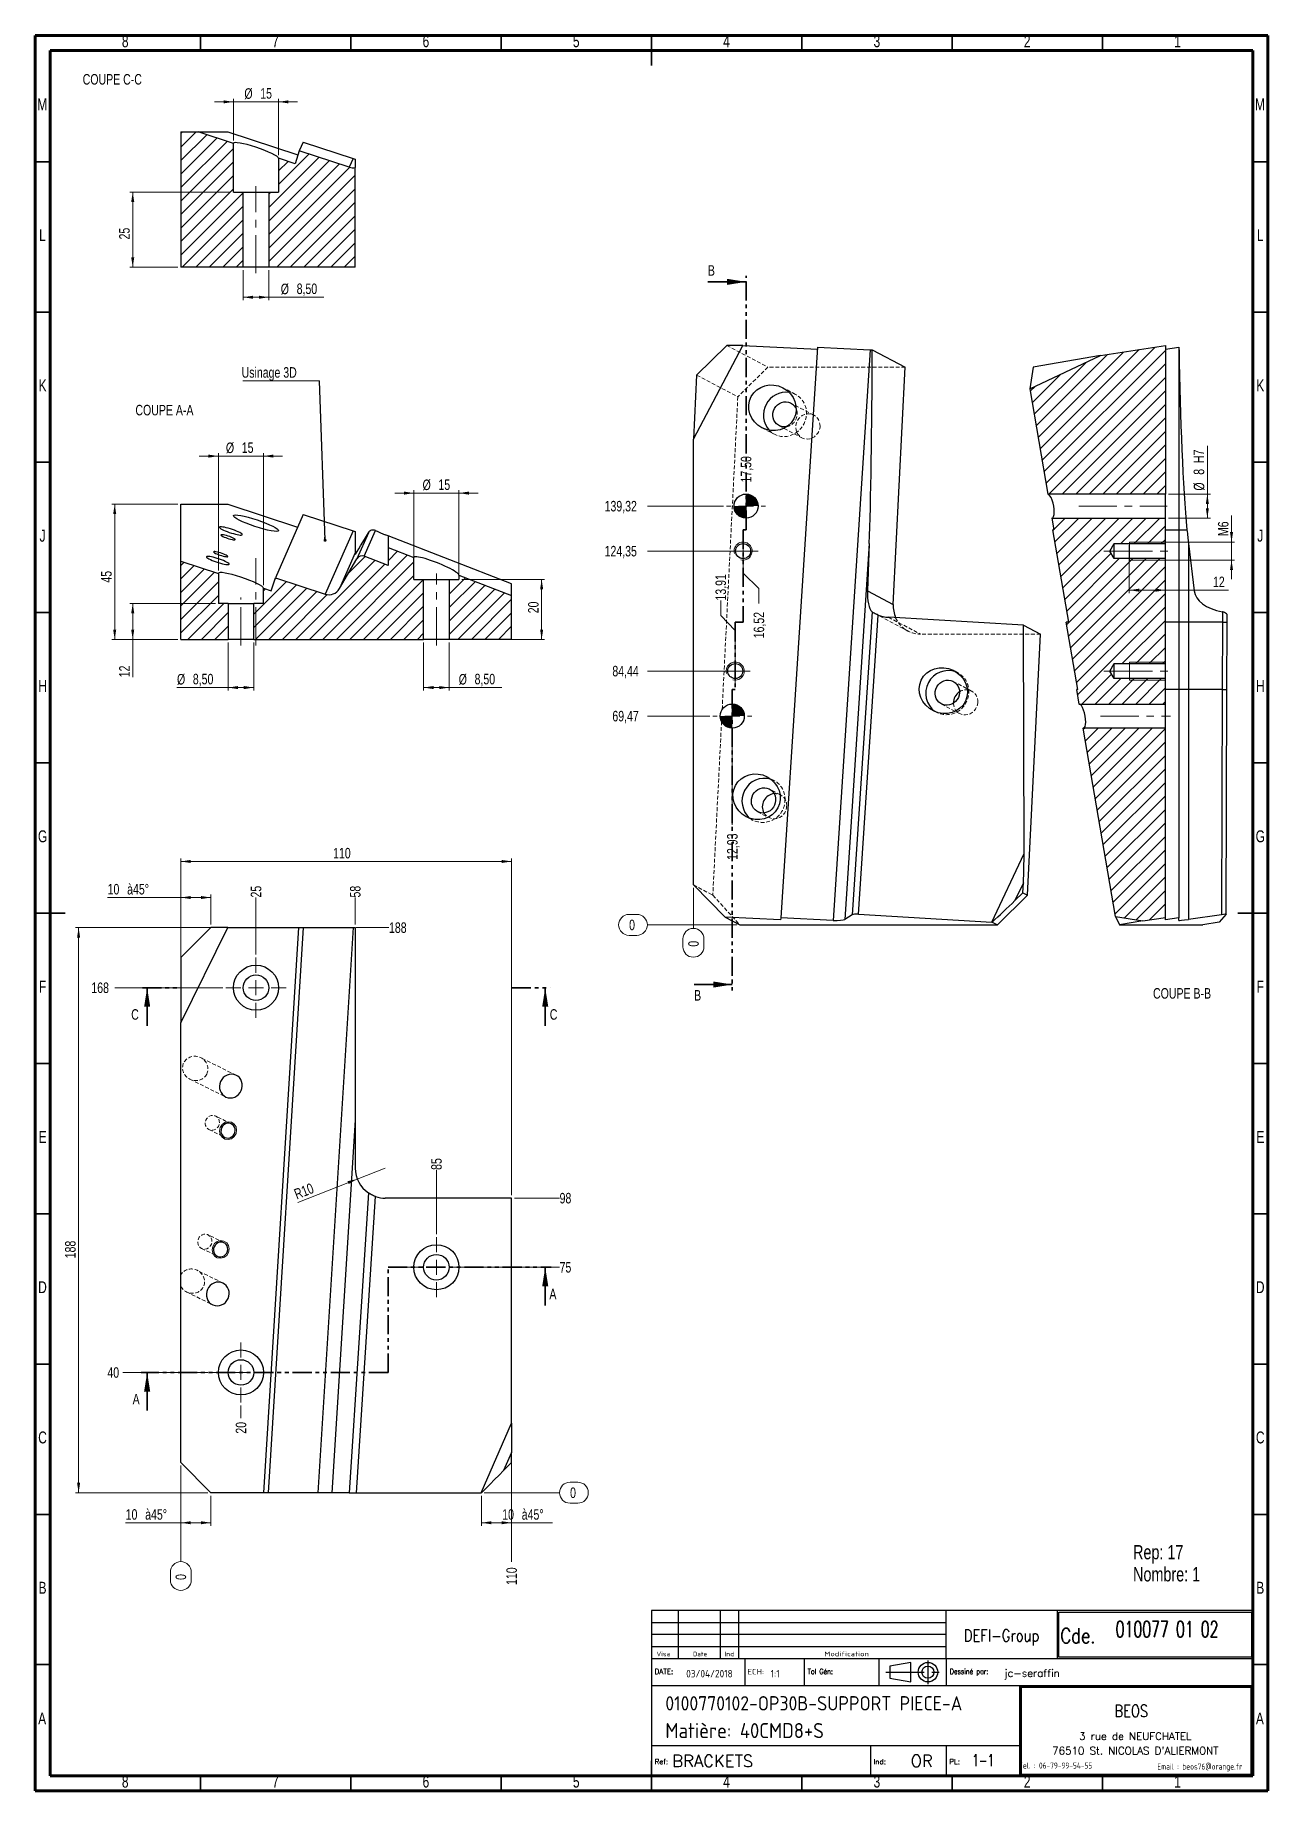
# Model space of a CAD drawing. Header units: millimetres. Extents: x 5 to 415, y 5 to 589.
import ezdxf

# ---------------------------------------------------------------- set-up
doc = ezdxf.new("R2010")
doc.units = ezdxf.units.MM
for name, pattern in [('CENTERX2', [20.32, 12.7, -2.54, 2.54, -2.54]), ('HIDDEN', [1.905, 1.27, -0.635]), ('PHANTOM', [12.7, 6.35, -1.27, 1.27, -1.27, 1.27, -1.27])]:
    doc.linetypes.add(name, pattern=pattern)
doc.layers.add('DIMENSIONS', color=176, linetype='Continuous')
doc.styles.add('SLDTEXTSTYLE0', font='TXT', dxfattribs={"width": 0.75})
doc.styles.add('SLDTEXTSTYLE1', font='ISOCP')
doc.styles.add('SLDTEXTSTYLE10', font='ISOCP', dxfattribs={"width": 1.147311})
doc.styles.add('SLDTEXTSTYLE11', font='ISOCP', dxfattribs={"width": 1.385904})
doc.styles.add('SLDTEXTSTYLE12', font='ISOCP', dxfattribs={"width": 1.246461})
doc.styles.add('SLDTEXTSTYLE13', font='ROMAND')
doc.styles.add('SLDTEXTSTYLE2', font='ROMANT', dxfattribs={"width": 0.8})
doc.styles.add('SLDTEXTSTYLE3', font='ISOCP', dxfattribs={"width": 0.8})
doc.styles.add('SLDTEXTSTYLE4', font='ROMANS', dxfattribs={"width": 0.8})
doc.styles.add('SLDTEXTSTYLE5', font='ROMANT')
doc.styles.add('SLDTEXTSTYLE6', font='ROMANS')
doc.styles.add('SLDTEXTSTYLE7', font='ROMANT', dxfattribs={"width": 0.65})
doc.styles.add('SLDTEXTSTYLE8', font='ISOCP', dxfattribs={"width": 1.446157})
doc.styles.add('SLDTEXTSTYLE9', font='ISOCP', dxfattribs={"width": 1.294402})
doc.dimstyles.new('SLDDIMSTYLE0', dxfattribs={"dimtxt": 3.5, "dimasz": 3.302, "dimexe": 0, "dimexo": 0.0625, "dimgap": 0.875, "dimtad": 0, "dimtih": 1, "dimtoh": 1, "dimdec": 0, "dimrnd": 1e-09, "dimdsep": 46, "dimtxsty": 'SLDTEXTSTYLE0', "dimblk1": 'NONE', "dimblk2": 'NONE', "dimsah": 1, "dimcen": 0.09, "dimadec": 0, "dimazin": 2, "dimtfac": 1, "dimtdec": 0, "dimtofl": 0, "dimtmove": 0, "dimatfit": 3, "dimldrblk": 'NONE', "dimfxl": 1, "dimfrac": 2, "dimtolj": 1, "dimtzin": 12, "dimarcsym": 0})
doc.dimstyles.new('SLDDIMSTYLE1', dxfattribs={"dimtxt": 3.5, "dimasz": 3.302, "dimexe": 0, "dimexo": 0.0625, "dimgap": 0.875, "dimtad": 0, "dimtih": 1, "dimtoh": 1, "dimrnd": 1e-09, "dimzin": 12, "dimdsep": 46, "dimtxsty": 'SLDTEXTSTYLE0', "dimblk1": 'NONE', "dimblk2": 'NONE', "dimsah": 1, "dimcen": 0.09, "dimadec": 0, "dimazin": 3, "dimtfac": 1, "dimtofl": 0, "dimtmove": 0, "dimatfit": 3, "dimldrblk": 'NONE', "dimfxl": 1, "dimfrac": 2, "dimtolj": 1, "dimtzin": 12, "dimarcsym": 0})
doc.dimstyles.new('SLDDIMSTYLE2', dxfattribs={"dimtxt": 3.5, "dimasz": 3.302, "dimexe": 0, "dimexo": 0.0625, "dimgap": 0.875, "dimtad": 1, "dimrnd": 1e-09, "dimzin": 12, "dimdsep": 46, "dimtxsty": 'SLDTEXTSTYLE0', "dimsah": 1, "dimcen": 0.09, "dimadec": 0, "dimazin": 3, "dimtfac": 1, "dimtofl": 0, "dimtmove": 0, "dimatfit": 3, "dimfxl": 1, "dimfrac": 2, "dimtolj": 1, "dimtzin": 12, "dimarcsym": 0})
doc.dimstyles.new('SLDDIMSTYLE3', dxfattribs={"dimtxt": 3.5, "dimasz": 3.302, "dimexe": 0, "dimexo": 0.0625, "dimgap": 0.875, "dimtad": 1, "dimrnd": 1e-09, "dimzin": 12, "dimdsep": 46, "dimtxsty": 'SLDTEXTSTYLE0', "dimsah": 1, "dimcen": 0, "dimadec": 0, "dimazin": 3, "dimtfac": 1, "dimtofl": 0, "dimtmove": 0, "dimatfit": 3, "dimfxl": 1, "dimfrac": 2, "dimtolj": 1, "dimtzin": 12, "dimarcsym": 0})
doc.dimstyles.new('SLDDIMSTYLE4', dxfattribs={"dimtxt": 3.5, "dimasz": 3.302, "dimexe": 0, "dimexo": 0.0625, "dimgap": 0.875, "dimtad": 1, "dimrnd": 1e-09, "dimzin": 12, "dimdsep": 46, "dimtxsty": 'SLDTEXTSTYLE0', "dimsah": 1, "dimcen": 0.09, "dimadec": 0, "dimazin": 3, "dimtfac": 1, "dimtmove": 0, "dimatfit": 0, "dimfxl": 1, "dimfrac": 2, "dimtolj": 1, "dimtzin": 12, "dimarcsym": 0})
doc.dimstyles.new('SLDDIMSTYLE5', dxfattribs={"dimtxt": 0.18, "dimasz": 1.016, "dimexe": 0, "dimexo": 0.0625, "dimgap": 0, "dimtad": 0, "dimtih": 1, "dimtoh": 1, "dimdec": 0, "dimrnd": 1e-09, "dimzin": 0, "dimdsep": 46, "dimtxsty": 'Standard', "dimblk1": 'DOT', "dimblk2": 'DOT', "dimsah": 1, "dimcen": 0.09, "dimadec": 0, "dimazin": 0, "dimtfac": 1.016, "dimtdec": 0, "dimtofl": 0, "dimtmove": 0, "dimatfit": 3, "dimldrblk": 'DOT', "dimfxl": 1, "dimfrac": 2, "dimtolj": 1, "dimtzin": 0, "dimarcsym": 0})

msp = doc.modelspace()

# ---------------------------------------------------------------- texts
at = {"color": 7, "linetype": 'Continuous', "lineweight": 0, "attachment_point": 2, "style": 'SLDTEXTSTYLE0'}
for s, insert, char_height in [('8', (34.96, 589.06), 3.969), ('7', (84.96, 589.06), 3.969), ('6', (134.96, 589.06), 3.969), ('5', (184.96, 589.06), 3.969), ('4', (234.96, 589.06), 3.969), ('3', (284.96, 589.06), 3.969), ('2', (334.96, 589.06), 3.969), ('1', (384.96, 589.06), 3.969), ('COUPE C-C', (30.667, 576.162), 3.5), ('M', (7.362, 568.06), 3.969), ('M', (412.362, 568.06), 3.969), ('L', (7.455, 524.56), 3.969), ('L', (412.455, 524.56), 3.969), ('K', (7.489, 474.56), 3.969), ('K', (412.489, 474.56), 3.969), ('COUPE A-A', (48.012, 466.114), 3.5), ('J', (7.465, 424.56), 3.969), ('J', (412.465, 424.56), 3.969), ('H', (7.49, 374.56), 3.969), ('H', (412.49, 374.56), 3.969), ('G', (7.487, 324.56), 3.969), ('G', (412.487, 324.56), 3.969), ('F', (7.458, 274.56), 3.969), ('F', (412.458, 274.56), 3.969), ('COUPE B-B', (386.459, 272.071), 3.5), ('E', (7.508, 224.56), 3.969), ('E', (412.508, 224.56), 3.969), ('D', (7.453, 174.56), 3.969), ('D', (412.453, 174.56), 3.969), ('C', (7.459, 124.56), 3.969), ('C', (412.459, 124.56), 3.969), ('B', (7.471, 74.56), 3.969), ('B', (412.471, 74.56), 3.969), ('A', (7.34, 31.06), 3.969), ('A', (412.34, 31.06), 3.969), ('8', (34.96, 10.06), 3.969), ('7', (84.96, 10.06), 3.969), ('6', (134.96, 10.06), 3.969), ('5', (184.96, 10.06), 3.969), ('4', (234.96, 10.06), 3.969), ('3', (284.96, 10.06), 3.969), ('2', (334.96, 10.06), 3.969), ('1', (384.96, 10.06), 3.969)]:
    msp.add_mtext(s, dxfattribs=dict(at, insert=insert, char_height=char_height))
at = {"color": 7, "linetype": 'Continuous', "char_height": 3.5, "attachment_point": 1, "style": 'SLDTEXTSTYLE0'}
for s, insert in [('B', (228.746, 512.579)), ('B', (224.175, 271.413)), ('C', (36.955, 265.055)), ('C', (176.172, 265.055)), ('A', (176.037, 172.055)), ('A', (37.427, 137.055))]:
    msp.add_mtext(s, dxfattribs=dict(at, insert=insert))
at = {"layer": 'DIMENSIONS'}
for s, insert, char_height, attachment_point, style in [('DEFI-Group', (326.42, 58.701), 4, 2, 'SLDTEXTSTYLE2'), ('Cde.', (346, 59.126), 5, 1, 'SLDTEXTSTYLE2'), ('010077 01 02', (364.377, 61.444), 5.29167, 1, 'SLDTEXTSTYLE7'), ('Visa', (211.655, 51.348), 1.5671, 1, 'SLDTEXTSTYLE12'), ('Date', (223.824, 51.283), 1.4924, 1, 'SLDTEXTSTYLE10'), ('Ind', (234.254, 51.283), 1.4924, 1, 'SLDTEXTSTYLE11'), ('Modification', (267.489, 51.348), 1.56705, 1, 'SLDTEXTSTYLE8'), ('DATE:', (211.034, 45.598), 1.7277, 1, 'SLDTEXTSTYLE6'), ('03/04/2018', (221.533, 45.253), 2.5, 1, 'SLDTEXTSTYLE1'), ('ECH:', (241.911, 45.56), 1.8141, 1, 'SLDTEXTSTYLE9'), ('1:1', (249.62, 45.24), 2.5, 1, 'SLDTEXTSTYLE1'), ('Tol Gén:', (261.952, 45.598), 1.7277, 1, 'SLDTEXTSTYLE4'), ('Dessiné par:', (309.221, 45.598), 1.72768, 1, 'SLDTEXTSTYLE4'), ('jc-seraffin', (327.355, 45.42), 2.5, 1, 'SLDTEXTSTYLE5'), ('0100770102-OP30B-SUPPORT PIECE-A', (214.603, 36.514), 4.7625, 1, 'SLDTEXTSTYLE1'), ('BEOS', (369.571, 33.595), 4, 2, 'SLDTEXTSTYLE2'), ('Matière: 40CMD8+S', (214.603, 27.564), 5, 1, 'SLDTEXTSTYLE1'), ('3 rue de NEUFCHATEL', (370.909, 24.448), 2.5, 2, 'SLDTEXTSTYLE13'), ("76510 St. NICOLAS D'ALIERMONT", (370.903, 19.623), 2.5, 2, 'SLDTEXTSTYLE13'), ('Ref:', (211.034, 15.598), 1.7277, 1, 'SLDTEXTSTYLE6'), ('BRACKETS', (216.904, 16.951), 4, 1, 'SLDTEXTSTYLE5'), ('Ind:', (283.826, 15.598), 1.7277, 1, 'SLDTEXTSTYLE6'), ('OR', (296.194, 16.951), 4, 1, 'SLDTEXTSTYLE5'), ('PL:', (309.034, 15.598), 1.7277, 1, 'SLDTEXTSTYLE6'), ('1-1', (316.651, 17.173), 4, 1, 'SLDTEXTSTYLE7'), ('Tel. : 06-79-99-54-55', (344.36, 14.429), 2, 2, 'SLDTEXTSTYLE3'), ('Email : beos76@orange.fr', (392.372, 14.097), 2, 2, 'SLDTEXTSTYLE3')]:
    msp.add_mtext(s, dxfattribs=dict(at, insert=insert, char_height=char_height, attachment_point=attachment_point, style=style))

# ---------------------------------------------------------------- blocks, each defined once
blk = doc.blocks.new('SW_NOTE_0')
at = {"color": 0, "linetype": 'Continuous', "lineweight": 0, "char_height": 4.763, "attachment_point": 1, "style": 'SLDTEXTSTYLE0'}
for s, insert in [('Rep: 17', (0, 6.14)), ('Nombre: 1', (0, -1.21))]:
    blk.add_mtext(s, dxfattribs=dict(at, insert=insert))
blk = doc.blocks.new('_D')
at = {"color": 7, "linetype": 'Continuous', "lineweight": 18}
for p, q in [((182.92, 107.7), (185.5, 107.7)), ((154.34, 104.21), (179.43, 104.21)), ((185.5, 100.72), (182.92, 100.72))]:
    blk.add_line(p, q, dxfattribs=at)
for centre, start, end in [((182.92, 104.21), 90, 270), ((185.5, 104.21), 270, 90)]:
    blk.add_arc(centre, 3.49, start, end, dxfattribs=at)
at = {"color": 7, "linetype": 'Continuous', "lineweight": 18, "insert": (182.92, 105.94), "char_height": 3.5, "attachment_point": 1, "style": 'SLDTEXTSTYLE0'}
blk.add_mtext('0', dxfattribs=at)
blk = doc.blocks.new('_None')
blk = doc.blocks.new('_D_1')
at = {"color": 7, "linetype": 'Continuous', "lineweight": 18}
blk.add_line((62.46, 144.21), (34.2, 144.21), dxfattribs=at)
at = {"color": 7, "linetype": 'Continuous', "lineweight": 18, "insert": (29.03, 145.94), "char_height": 3.5, "attachment_point": 1, "style": 'SLDTEXTSTYLE0'}
blk.add_mtext('40', dxfattribs=at)
blk = doc.blocks.new('_D_2')
at = {"color": 7, "linetype": 'Continuous', "lineweight": 18}
blk.add_line((149.46, 179.21), (179.43, 179.21), dxfattribs=at)
at = {"color": 7, "linetype": 'Continuous', "lineweight": 18, "insert": (179.43, 180.94), "char_height": 3.5, "attachment_point": 1, "style": 'SLDTEXTSTYLE0'}
blk.add_mtext('75', dxfattribs=at)
blk = doc.blocks.new('_D_3')
at = {"color": 7, "linetype": 'Continuous', "lineweight": 18}
blk.add_line((164.46, 202.21), (179.43, 202.21), dxfattribs=at)
at = {"color": 7, "linetype": 'Continuous', "lineweight": 18, "insert": (179.43, 203.94), "char_height": 3.5, "attachment_point": 1, "style": 'SLDTEXTSTYLE0'}
blk.add_mtext('98', dxfattribs=at)
blk = doc.blocks.new('_D_4')
at = {"color": 7, "linetype": 'Continuous', "lineweight": 18}
blk.add_line((67.46, 272.21), (31.46, 272.21), dxfattribs=at)
at = {"color": 7, "linetype": 'Continuous', "lineweight": 18, "insert": (23.7, 273.94), "char_height": 3.5, "attachment_point": 1, "style": 'SLDTEXTSTYLE0'}
blk.add_mtext('168', dxfattribs=at)
blk = doc.blocks.new('_D_5')
at = {"color": 7, "linetype": 'Continuous', "lineweight": 18}
blk.add_line((111.73, 292.21), (122.69, 292.21), dxfattribs=at)
at = {"color": 7, "linetype": 'Continuous', "lineweight": 18, "insert": (122.69, 293.94), "char_height": 3.5, "attachment_point": 1, "style": 'SLDTEXTSTYLE0'}
blk.add_mtext('188', dxfattribs=at)
blk = doc.blocks.new('_D_6')
at = {"color": 7, "linetype": 'Continuous', "lineweight": 18}
for p, q in [((53.46, 113.21), (53.46, 81.25)), ((49.97, 75.18), (49.97, 77.77)), ((56.95, 77.77), (56.95, 75.18))]:
    blk.add_line(p, q, dxfattribs=at)
for centre, start, end in [((53.46, 77.77), 0, 180), ((53.46, 75.18), 180, 0)]:
    blk.add_arc(centre, 3.49, start, end, dxfattribs=at)
at = {"color": 7, "linetype": 'Continuous', "lineweight": 18, "insert": (51.72, 75.18), "char_height": 3.5, "attachment_point": 1, "rotation": 90, "style": 'SLDTEXTSTYLE0'}
blk.add_mtext('0', dxfattribs=at)
blk = doc.blocks.new('_D_7')
at = {"color": 7, "linetype": 'Continuous', "lineweight": 18}
blk.add_line((73.46, 133.21), (73.46, 129.01), dxfattribs=at)
at = {"color": 7, "linetype": 'Continuous', "lineweight": 18, "insert": (71.72, 123.83), "char_height": 3.5, "attachment_point": 1, "rotation": 90, "style": 'SLDTEXTSTYLE0'}
blk.add_mtext('20', dxfattribs=at)
blk = doc.blocks.new('_D_8')
at = {"color": 7, "linetype": 'Continuous', "lineweight": 18}
blk.add_line((78.46, 283.21), (78.46, 302.21), dxfattribs=at)
at = {"color": 7, "linetype": 'Continuous', "lineweight": 18, "insert": (76.72, 302.21), "char_height": 3.5, "attachment_point": 1, "rotation": 90, "style": 'SLDTEXTSTYLE0'}
blk.add_mtext('25', dxfattribs=at)
blk = doc.blocks.new('_D_9')
at = {"color": 7, "linetype": 'Continuous', "lineweight": 18}
blk.add_line((111.46, 293.21), (111.46, 302.21), dxfattribs=at)
at = {"color": 7, "linetype": 'Continuous', "lineweight": 18, "insert": (109.72, 302.21), "char_height": 3.5, "attachment_point": 1, "rotation": 90, "style": 'SLDTEXTSTYLE0'}
blk.add_mtext('58', dxfattribs=at)
blk = doc.blocks.new('_D_10')
at = {"color": 7, "linetype": 'Continuous', "lineweight": 18}
blk.add_line((138.46, 190.21), (138.46, 211.59), dxfattribs=at)
at = {"color": 7, "linetype": 'Continuous', "lineweight": 18, "insert": (136.72, 211.59), "char_height": 3.5, "attachment_point": 1, "rotation": 90, "style": 'SLDTEXTSTYLE0'}
blk.add_mtext('85', dxfattribs=at)
blk = doc.blocks.new('_D_11')
at = {"color": 7, "linetype": 'Continuous', "lineweight": 18}
blk.add_line((163.46, 126.38), (163.46, 81.25), dxfattribs=at)
at = {"color": 7, "linetype": 'Continuous', "lineweight": 18, "insert": (161.72, 73.5), "char_height": 3.5, "attachment_point": 1, "rotation": 90, "style": 'SLDTEXTSTYLE0'}
blk.add_mtext('110', dxfattribs=at)
blk = doc.blocks.new('_D_12')
at = {"color": 7, "linetype": 'Continuous', "lineweight": 18}
for p, q in [((68.13, 292.21), (18.46, 292.21)), ((19.46, 292.21), (19.46, 104.21)), ((62.46, 104.21), (18.46, 104.21))]:
    blk.add_line(p, q, dxfattribs=at)
for points in [[(19.46, 292.21), (18.95, 288.9), (19.97, 288.9)], [(19.46, 104.21), (19.97, 107.51), (18.95, 107.51)]]:
    blk.add_solid(points, dxfattribs=at)
at = {"color": 7, "linetype": 'Continuous', "lineweight": 18, "insert": (14.95, 182.17), "char_height": 3.5, "attachment_point": 1, "rotation": 90, "style": 'SLDTEXTSTYLE0'}
blk.add_mtext('188', dxfattribs=at)
blk = doc.blocks.new('_D_13')
at = {"color": 7, "linetype": 'Continuous', "lineweight": 18}
for p, q in [((53.46, 261.57), (53.46, 315.21)), ((53.46, 314.21), (163.46, 314.21)), ((163.46, 203.21), (163.46, 315.21))]:
    blk.add_line(p, q, dxfattribs=at)
for points in [[(53.46, 314.21), (56.76, 313.7), (56.76, 314.71)], [(163.46, 314.21), (160.16, 314.71), (160.16, 313.7)]]:
    blk.add_solid(points, dxfattribs=at)
at = {"color": 7, "linetype": 'Continuous', "lineweight": 18, "insert": (104.1, 318.72), "char_height": 3.5, "attachment_point": 1, "style": 'SLDTEXTSTYLE0'}
blk.add_mtext('110', dxfattribs=at)
blk = doc.blocks.new('_D_14')
at = {"color": 7, "linetype": 'Continuous', "lineweight": 18}
for p, q in [((53.46, 302.21), (29.11, 302.21)), ((53.46, 283.21), (53.46, 303.21)), ((53.46, 302.21), (63.46, 302.21)), ((63.46, 293.21), (63.46, 303.21))]:
    blk.add_line(p, q, dxfattribs=at)
for points in [[(53.46, 302.21), (56.76, 301.7), (56.76, 302.71)], [(63.46, 302.21), (60.16, 302.71), (60.16, 301.7)]]:
    blk.add_solid(points, dxfattribs=at)
at = {"color": 7, "linetype": 'Continuous', "lineweight": 18, "char_height": 3.5, "attachment_point": 1, "style": 'SLDTEXTSTYLE0'}
for s, insert in [('10', (29.11, 306.72)), ('à45°', (35.6, 306.72))]:
    blk.add_mtext(s, dxfattribs=dict(at, insert=insert))
blk = doc.blocks.new('_D_15')
at = {"color": 7, "linetype": 'Continuous', "lineweight": 18}
for p, q in [((53.46, 113.21), (53.46, 93.21)), ((63.46, 103.21), (63.46, 93.21)), ((53.46, 94.21), (35.11, 94.21)), ((53.46, 94.21), (63.46, 94.21))]:
    blk.add_line(p, q, dxfattribs=at)
for points in [[(53.46, 94.21), (56.76, 93.7), (56.76, 94.71)], [(63.46, 94.21), (60.16, 94.71), (60.16, 93.7)]]:
    blk.add_solid(points, dxfattribs=at)
at = {"color": 7, "linetype": 'Continuous', "lineweight": 18, "char_height": 3.5, "attachment_point": 1, "style": 'SLDTEXTSTYLE0'}
for s, insert in [('10', (35.11, 98.72)), ('à45°', (41.6, 98.72))]:
    blk.add_mtext(s, dxfattribs=dict(at, insert=insert))
blk = doc.blocks.new('_D_16')
at = {"color": 7, "linetype": 'Continuous', "lineweight": 18}
for p, q in [((163.46, 126.38), (163.46, 93.21)), ((153.46, 103.21), (153.46, 93.21)), ((163.46, 94.21), (153.46, 94.21)), ((163.46, 94.21), (177.04, 94.21))]:
    blk.add_line(p, q, dxfattribs=at)
for points in [[(153.46, 94.21), (156.76, 93.7), (156.76, 94.71)], [(163.46, 94.21), (160.16, 94.71), (160.16, 93.7)]]:
    blk.add_solid(points, dxfattribs=at)
at = {"color": 7, "linetype": 'Continuous', "lineweight": 18, "char_height": 3.5, "attachment_point": 1, "style": 'SLDTEXTSTYLE0'}
for s, insert in [('10', (160.35, 98.72)), ('à45°', (166.84, 98.72))]:
    blk.add_mtext(s, dxfattribs=dict(at, insert=insert))
blk = doc.blocks.new('_D_17')
at = {"color": 7, "linetype": 'Continuous', "lineweight": 18}
for q in [(121.46, 212.21), (92.41, 200.79)]:
    blk.add_line((112.15, 208.55), q, dxfattribs=at)
blk.add_solid([(112.15, 208.55), (108.89, 207.82), (109.26, 206.87)], dxfattribs=at)
at = {"color": 7, "linetype": 'Continuous', "lineweight": 18, "insert": (90.76, 204.98), "char_height": 3.5, "attachment_point": 1, "rotation": 21.44639, "style": 'SLDTEXTSTYLE0'}
blk.add_mtext('R10', dxfattribs=at)
blk = doc.blocks.new('SW_CENTERMARKSYMBOL_0')
at = {"color": 0, "linetype": 'Continuous', "lineweight": 0}
for p, q in [((0, 5), (0, 10)), ((-5, 0), (-10, 0)), ((0, 0), (-2.5, 0)), ((0, 0), (0, 2.5)), ((0, 0), (0, -2.5)), ((0, 0), (2.5, 0)), ((5, 0), (10, 0)), ((0, -5), (0, -10))]:
    blk.add_line(p, q, dxfattribs=at)
blk = doc.blocks.new('SW_CENTERMARKSYMBOL_1')
at = {"color": 0, "linetype": 'Continuous', "lineweight": 0}
for p, q in [((0, 5), (0, 10)), ((-5, 0), (-10, 0)), ((0, 0), (-2.5, 0)), ((0, 0), (0, 2.5)), ((0, 0), (0, -2.5)), ((0, 0), (2.5, 0)), ((5, 0), (10, 0)), ((0, -5), (0, -10))]:
    blk.add_line(p, q, dxfattribs=at)
blk = doc.blocks.new('SW_CENTERMARKSYMBOL_2')
at = {"color": 0, "linetype": 'Continuous', "lineweight": 0}
for p, q in [((0, 5), (0, 10)), ((-5, 0), (-10, 0)), ((0, 0), (-2.5, 0)), ((0, 0), (0, 2.5)), ((0, 0), (0, -2.5)), ((0, 0), (2.5, 0)), ((5, 0), (10, 0)), ((0, -5), (0, -10))]:
    blk.add_line(p, q, dxfattribs=at)
blk = doc.blocks.new('_D_18')
at = {"color": 7, "linetype": 'Continuous', "lineweight": 18}
for p, q in [((64.96, 400.06), (36.46, 400.06)), ((37.46, 400.06), (37.46, 388.06)), ((52.46, 388.06), (36.46, 388.06)), ((37.46, 388.06), (37.46, 375.48))]:
    blk.add_line(p, q, dxfattribs=at)
for points in [[(37.46, 400.06), (36.95, 396.76), (37.97, 396.76)], [(37.46, 388.06), (37.97, 391.36), (36.95, 391.36)]]:
    blk.add_solid(points, dxfattribs=at)
at = {"color": 7, "linetype": 'Continuous', "lineweight": 18, "insert": (32.95, 375.48), "char_height": 3.5, "attachment_point": 1, "rotation": 90, "style": 'SLDTEXTSTYLE0'}
blk.add_mtext('12', dxfattribs=at)
blk = doc.blocks.new('_D_19')
at = {"color": 7, "linetype": 'Continuous', "lineweight": 18}
for p, q in [((65.96, 411.02), (65.96, 450.06)), ((80.96, 406.1), (80.96, 450.06)), ((65.96, 449.06), (59.61, 449.06)), ((65.96, 449.06), (80.96, 449.06)), ((80.96, 449.06), (87.31, 449.06))]:
    blk.add_line(p, q, dxfattribs=at)
for points in [[(65.96, 449.06), (62.66, 449.57), (62.66, 448.55)], [(80.96, 449.06), (84.26, 448.55), (84.26, 449.57)]]:
    blk.add_solid(points, dxfattribs=at)
at = {"color": 7, "linetype": 'Continuous', "lineweight": 18, "char_height": 3.5, "attachment_point": 1, "style": 'SLDTEXTSTYLE0'}
for s, insert in [('%%c', (68.45, 453.57)), ('15', (73.73, 453.63))]:
    blk.add_mtext(s, dxfattribs=dict(at, insert=insert))
blk = doc.blocks.new('_D_20')
at = {"color": 7, "linetype": 'Continuous', "lineweight": 18}
for p, q in [((69.21, 387.06), (69.21, 371.06)), ((77.71, 387.06), (77.71, 371.06)), ((69.21, 372.06), (52.18, 372.06)), ((69.21, 372.06), (77.71, 372.06))]:
    blk.add_line(p, q, dxfattribs=at)
for points in [[(69.21, 372.06), (72.51, 371.55), (72.51, 372.57)], [(77.71, 372.06), (74.41, 372.57), (74.41, 371.55)]]:
    blk.add_solid(points, dxfattribs=at)
at = {"color": 7, "linetype": 'Continuous', "lineweight": 18, "char_height": 3.5, "attachment_point": 1, "style": 'SLDTEXTSTYLE0'}
for s, insert in [('%%c', (52.18, 376.57)), ('8,50', (57.45, 376.63))]:
    blk.add_mtext(s, dxfattribs=dict(at, insert=insert))
blk = doc.blocks.new('_D_21')
at = {"color": 7, "linetype": 'Continuous', "lineweight": 18}
for p, q in [((130.96, 436.75), (124.61, 436.75)), ((130.96, 409.06), (130.96, 437.75)), ((130.96, 436.75), (145.96, 436.75)), ((145.96, 409.06), (145.96, 437.75)), ((145.96, 436.75), (152.31, 436.75))]:
    blk.add_line(p, q, dxfattribs=at)
for points in [[(130.96, 436.75), (127.66, 437.26), (127.66, 436.24)], [(145.96, 436.75), (149.26, 436.24), (149.26, 437.26)]]:
    blk.add_solid(points, dxfattribs=at)
at = {"color": 7, "linetype": 'Continuous', "lineweight": 18, "char_height": 3.5, "attachment_point": 1, "style": 'SLDTEXTSTYLE0'}
for s, insert in [('%%c', (133.86, 441.26)), ('15', (139.14, 441.31))]:
    blk.add_mtext(s, dxfattribs=dict(at, insert=insert))
blk = doc.blocks.new('_D_22')
at = {"color": 7, "linetype": 'Continuous', "lineweight": 18}
for p, q in [((146.96, 408.06), (174.46, 408.06)), ((173.46, 408.06), (173.46, 388.06)), ((143.71, 388.06), (174.46, 388.06))]:
    blk.add_line(p, q, dxfattribs=at)
for points in [[(173.46, 408.06), (172.95, 404.76), (173.97, 404.76)], [(173.46, 388.06), (173.97, 391.36), (172.95, 391.36)]]:
    blk.add_solid(points, dxfattribs=at)
at = {"color": 7, "linetype": 'Continuous', "lineweight": 18, "insert": (168.95, 396.76), "char_height": 3.5, "attachment_point": 1, "rotation": 90, "style": 'SLDTEXTSTYLE0'}
blk.add_mtext('20', dxfattribs=at)
blk = doc.blocks.new('_D_23')
at = {"color": 7, "linetype": 'Continuous', "lineweight": 18}
for p, q in [((134.21, 387.06), (134.21, 371.06)), ((142.71, 387.06), (142.71, 371.06)), ((142.71, 372.06), (134.21, 372.06)), ((142.71, 372.06), (160.22, 372.06))]:
    blk.add_line(p, q, dxfattribs=at)
for points in [[(134.21, 372.06), (137.51, 371.55), (137.51, 372.57)], [(142.71, 372.06), (139.41, 372.57), (139.41, 371.55)]]:
    blk.add_solid(points, dxfattribs=at)
at = {"color": 7, "linetype": 'Continuous', "lineweight": 18, "char_height": 3.5, "attachment_point": 1, "style": 'SLDTEXTSTYLE0'}
for s, insert in [('%%c', (145.89, 376.57)), ('8,50', (151.16, 376.63))]:
    blk.add_mtext(s, dxfattribs=dict(at, insert=insert))
blk = doc.blocks.new('_D_24')
at = {"color": 7, "linetype": 'Continuous', "lineweight": 18}
for p, q in [((52.46, 433.06), (30.46, 433.06)), ((31.46, 433.06), (31.46, 388.06)), ((52.46, 388.06), (30.46, 388.06))]:
    blk.add_line(p, q, dxfattribs=at)
for points in [[(31.46, 433.06), (30.95, 429.76), (31.97, 429.76)], [(31.46, 388.06), (31.97, 391.36), (30.95, 391.36)]]:
    blk.add_solid(points, dxfattribs=at)
at = {"color": 7, "linetype": 'Continuous', "lineweight": 18, "insert": (26.95, 406.96), "char_height": 3.5, "attachment_point": 1, "rotation": 90, "style": 'SLDTEXTSTYLE0'}
blk.add_mtext('45', dxfattribs=at)
blk = doc.blocks.new('SW_NOTE_1')
at = {"color": 0, "linetype": 'Continuous', "lineweight": 0}
blk.add_line((-25.44, 0), (0, 0), dxfattribs=at)
at = {"color": 0, "linetype": 'Continuous', "lineweight": 0, "insert": (-25.86, 4.53), "char_height": 3.5, "attachment_point": 1, "style": 'SLDTEXTSTYLE0'}
blk.add_mtext('Usinage 3D', dxfattribs=at)
blk = doc.blocks.new('_Dot')
at = {"color": 0, "linetype": 'ByBlock', "lineweight": -2}
blk.add_line((-0.5, 0), (-1, 0), dxfattribs=at)
at = {"color": 0, "linetype": 'ByBlock', "const_width": 0.5}
blk.add_lwpolyline([(-0.25, 0, 1), (0.25, 0, 1)], format="xyb", close=True, dxfattribs=at)
blk = doc.blocks.new('_D_25')
at = {"color": 7, "linetype": 'Continuous', "lineweight": 18}
for p, q in [((223.94, 305.38), (223.94, 291.92)), ((220.46, 285.85), (220.46, 288.43)), ((227.43, 288.43), (227.43, 285.85))]:
    blk.add_line(p, q, dxfattribs=at)
for centre, start, end in [((223.94, 288.43), 0, 180), ((223.94, 285.85), 180, 0)]:
    blk.add_arc(centre, 3.49, start, end, dxfattribs=at)
at = {"color": 7, "linetype": 'Continuous', "lineweight": 18, "insert": (222.21, 285.85), "char_height": 3.5, "attachment_point": 1, "rotation": 90, "style": 'SLDTEXTSTYLE0'}
blk.add_mtext('0', dxfattribs=at)
blk = doc.blocks.new('_D_26')
at = {"color": 7, "linetype": 'Continuous', "lineweight": 18}
for p, q in [((233.02, 396.01), (233.02, 401.01)), ((233.02, 396.01), (237.85, 391.01)), ((237.85, 391.01), (237.85, 378.55))]:
    blk.add_line(p, q, dxfattribs=at)
at = {"color": 7, "linetype": 'Continuous', "lineweight": 18, "insert": (231.28, 401.01), "char_height": 3.5, "attachment_point": 1, "rotation": 90, "style": 'SLDTEXTSTYLE0'}
blk.add_mtext('13,91', dxfattribs=at)
blk = doc.blocks.new('_D_27')
at = {"color": 7, "linetype": 'Continuous', "lineweight": 18}
blk.add_line((236.88, 355.08), (236.88, 326.36), dxfattribs=at)
at = {"color": 7, "linetype": 'Continuous', "lineweight": 18, "insert": (235.14, 314.72), "char_height": 3.5, "attachment_point": 1, "rotation": 90, "style": 'SLDTEXTSTYLE0'}
blk.add_mtext('12,93', dxfattribs=at)
blk = doc.blocks.new('_D_28')
at = {"color": 7, "linetype": 'Continuous', "lineweight": 18}
blk.add_line((241.45, 439.93), (241.45, 440.28), dxfattribs=at)
at = {"color": 7, "linetype": 'Continuous', "lineweight": 18, "insert": (239.71, 440.28), "char_height": 3.5, "attachment_point": 1, "rotation": 90, "style": 'SLDTEXTSTYLE0'}
blk.add_mtext('17,50', dxfattribs=at)
blk = doc.blocks.new('_D_29')
at = {"color": 7, "linetype": 'Continuous', "lineweight": 18}
for p, q in [((240.47, 410.07), (240.47, 416.46)), ((245.71, 405.07), (240.47, 410.07)), ((245.71, 405.07), (245.71, 400.07))]:
    blk.add_line(p, q, dxfattribs=at)
at = {"color": 7, "linetype": 'Continuous', "lineweight": 18, "insert": (243.97, 388.44), "char_height": 3.5, "attachment_point": 1, "rotation": 90, "style": 'SLDTEXTSTYLE0'}
blk.add_mtext('16,52', dxfattribs=at)
blk = doc.blocks.new('_D_30')
at = {"color": 7, "linetype": 'Continuous', "lineweight": 18}
for p, q in [((202.55, 296.6), (205.13, 296.6)), ((238.41, 293.11), (208.62, 293.11)), ((205.13, 289.62), (202.55, 289.62))]:
    blk.add_line(p, q, dxfattribs=at)
for centre, start, end in [((202.55, 293.11), 90, 270), ((205.13, 293.11), 270, 90)]:
    blk.add_arc(centre, 3.49, start, end, dxfattribs=at)
at = {"color": 7, "linetype": 'Continuous', "lineweight": 18, "insert": (202.55, 294.84), "char_height": 3.5, "attachment_point": 1, "style": 'SLDTEXTSTYLE0'}
blk.add_mtext('0', dxfattribs=at)
blk = doc.blocks.new('_D_31')
at = {"color": 7, "linetype": 'Continuous', "lineweight": 18}
blk.add_line((229.38, 362.58), (208.62, 362.58), dxfattribs=at)
at = {"color": 7, "linetype": 'Continuous', "lineweight": 18, "insert": (196.98, 364.31), "char_height": 3.5, "attachment_point": 1, "style": 'SLDTEXTSTYLE0'}
blk.add_mtext('69,47', dxfattribs=at)
blk = doc.blocks.new('_D_32')
at = {"color": 7, "linetype": 'Continuous', "lineweight": 18}
blk.add_line((236.85, 377.55), (208.62, 377.55), dxfattribs=at)
at = {"color": 7, "linetype": 'Continuous', "lineweight": 18, "insert": (196.98, 379.28), "char_height": 3.5, "attachment_point": 1, "style": 'SLDTEXTSTYLE0'}
blk.add_mtext('84,44', dxfattribs=at)
blk = doc.blocks.new('_D_33')
at = {"color": 7, "linetype": 'Continuous', "lineweight": 18}
blk.add_line((239.47, 417.46), (208.62, 417.46), dxfattribs=at)
at = {"color": 7, "linetype": 'Continuous', "lineweight": 18, "insert": (194.4, 419.19), "char_height": 3.5, "attachment_point": 1, "style": 'SLDTEXTSTYLE0'}
blk.add_mtext('124,35', dxfattribs=at)
blk = doc.blocks.new('_D_34')
at = {"color": 7, "linetype": 'Continuous', "lineweight": 18}
blk.add_line((233.95, 432.43), (208.62, 432.43), dxfattribs=at)
at = {"color": 7, "linetype": 'Continuous', "lineweight": 18, "insert": (194.4, 434.16), "char_height": 3.5, "attachment_point": 1, "style": 'SLDTEXTSTYLE0'}
blk.add_mtext('139,32', dxfattribs=at)
blk = doc.blocks.new('SW_CENTERMARKSYMBOL_3')
at = {"color": 0, "linetype": 'Continuous', "lineweight": 0}
for p, q in [((0, 5), (0, 6.5)), ((-5, 0), (-6.5, 0)), ((0, 0), (-2.5, 0)), ((0, 0), (0, 2.5)), ((0, 0), (0, -2.5)), ((0, 0), (2.5, 0)), ((5, 0), (6.5, 0)), ((0, -5), (0, -6.5))]:
    blk.add_line(p, q, dxfattribs=at)
blk = doc.blocks.new('SW_CENTERMARKSYMBOL_4')
at = {"color": 0, "linetype": 'Continuous', "lineweight": 0}
for p, q in [((0, 5), (0, 6.5)), ((-5, 0), (-6.5, 0)), ((0, 0), (-2.5, 0)), ((0, 0), (0, 2.5)), ((0, 0), (0, -2.5)), ((0, 0), (2.5, 0)), ((5, 0), (6.5, 0)), ((0, -5), (0, -6.5))]:
    blk.add_line(p, q, dxfattribs=at)
blk = doc.blocks.new('SW_CENTERMARKSYMBOL_5')
at = {"color": 0, "linetype": 'Continuous', "lineweight": 0}
for p, q in [((-2.5, 0), (-5, 0)), ((0, 0), (-2.5, 0)), ((0, 2.5), (0, 5)), ((0, 0), (0, 2.5)), ((0, 0), (0, -2.5)), ((0, 0), (2.5, 0)), ((2.5, 0), (5, 0)), ((0, -2.5), (0, -5))]:
    blk.add_line(p, q, dxfattribs=at)
blk = doc.blocks.new('SW_CENTERMARKSYMBOL_6')
at = {"color": 0, "linetype": 'Continuous', "lineweight": 0}
for p, q in [((-2.5, 0), (-5, 0)), ((0, 0), (-2.5, 0)), ((0, 2.5), (0, 5)), ((0, 0), (0, 2.5)), ((0, 0), (0, -2.5)), ((0, 0), (2.5, 0)), ((2.5, 0), (5, 0)), ((0, -2.5), (0, -5))]:
    blk.add_line(p, q, dxfattribs=at)
blk = doc.blocks.new('SW_DOWELSYMBOL_0')
at = {"linetype": 'Continuous', "lineweight": 0}
h = blk.add_hatch(color=0, dxfattribs=at)
edge = h.paths.add_edge_path(flags=0)
edge.add_arc((0, 0), 4, 180, 270)
edge.add_line((0, -4), (0, 0))
edge.add_line((0, 0), (-4, 0))
h = blk.add_hatch(color=0, dxfattribs=at)
edge = h.paths.add_edge_path(flags=0)
edge.add_arc((0, 0), 4, 0, 90)
edge.add_line((0, 4), (0, 0))
edge.add_line((0, 0), (4, 0))
at = {"color": 0, "linetype": 'Continuous', "lineweight": 0}
blk.add_circle((0, 0), 4, dxfattribs=at)
blk = doc.blocks.new('SW_DOWELSYMBOL_1')
at = {"linetype": 'Continuous', "lineweight": 0}
h = blk.add_hatch(color=0, dxfattribs=at)
edge = h.paths.add_edge_path(flags=0)
edge.add_arc((0, 0), 4, 180, 270)
edge.add_line((0, -4), (0, 0))
edge.add_line((0, 0), (-4, 0))
h = blk.add_hatch(color=0, dxfattribs=at)
edge = h.paths.add_edge_path(flags=0)
edge.add_arc((0, 0), 4, 0, 90)
edge.add_line((0, 4), (0, 0))
edge.add_line((0, 0), (4, 0))
at = {"color": 0, "linetype": 'Continuous', "lineweight": 0}
blk.add_circle((0, 0), 4, dxfattribs=at)
blk = doc.blocks.new('_D_35')
at = {"color": 7, "linetype": 'Continuous', "lineweight": 18}
for p, q in [((394.87, 436.43), (394.87, 452.51)), ((381.92, 436.43), (395.87, 436.43)), ((394.87, 436.43), (394.87, 428.43)), ((381.92, 428.43), (395.87, 428.43))]:
    blk.add_line(p, q, dxfattribs=at)
for points in [[(394.87, 436.43), (394.36, 433.13), (395.38, 433.13)], [(394.87, 428.43), (395.38, 431.73), (394.36, 431.73)]]:
    blk.add_solid(points, dxfattribs=at)
at = {"color": 7, "linetype": 'Continuous', "lineweight": 18, "char_height": 3.5, "attachment_point": 1, "rotation": 90, "style": 'SLDTEXTSTYLE0'}
for s, insert in [('H7', (390.31, 446.75)), ('8', (390.31, 442.85)), ('%%c', (390.36, 437.58))]:
    blk.add_mtext(s, dxfattribs=dict(at, insert=insert))
blk = doc.blocks.new('_D_36')
at = {"color": 7, "linetype": 'Continuous', "lineweight": 18}
for p, q in [((368.92, 419.46), (368.92, 403.46)), ((380.92, 419.46), (380.92, 403.46)), ((380.92, 404.46), (368.92, 404.46)), ((380.92, 404.46), (401.92, 404.46))]:
    blk.add_line(p, q, dxfattribs=at)
for points in [[(368.92, 404.46), (372.23, 403.95), (372.23, 404.97)], [(380.92, 404.46), (377.62, 404.97), (377.62, 403.95)]]:
    blk.add_solid(points, dxfattribs=at)
at = {"color": 7, "linetype": 'Continuous', "lineweight": 18, "insert": (396.75, 408.97), "char_height": 3.5, "attachment_point": 1, "style": 'SLDTEXTSTYLE0'}
blk.add_mtext('12', dxfattribs=at)
blk = doc.blocks.new('_D_37')
at = {"color": 7, "linetype": 'Continuous', "lineweight": 18}
for p, q in [((402.91, 420.46), (402.91, 429.34)), ((369.92, 420.46), (403.91, 420.46)), ((402.91, 420.46), (402.91, 414.46)), ((369.92, 414.46), (403.91, 414.46)), ((402.91, 414.46), (402.91, 408.11))]:
    blk.add_line(p, q, dxfattribs=at)
for points in [[(402.91, 420.46), (403.42, 423.76), (402.4, 423.76)], [(402.91, 414.46), (402.4, 411.16), (403.42, 411.16)]]:
    blk.add_solid(points, dxfattribs=at)
at = {"color": 7, "linetype": 'Continuous', "lineweight": 18, "insert": (398.4, 422.46), "char_height": 3.5, "attachment_point": 1, "rotation": 90, "style": 'SLDTEXTSTYLE0'}
blk.add_mtext('M6', dxfattribs=at)
blk = doc.blocks.new('_D_38')
at = {"color": 7, "linetype": 'Continuous', "lineweight": 18}
for p, q in [((69.96, 536.91), (36.46, 536.91)), ((37.46, 536.91), (37.46, 511.91)), ((52.46, 511.91), (36.46, 511.91))]:
    blk.add_line(p, q, dxfattribs=at)
for points in [[(37.46, 536.91), (36.95, 533.61), (37.97, 533.61)], [(37.46, 511.91), (37.97, 515.22), (36.95, 515.22)]]:
    blk.add_solid(points, dxfattribs=at)
at = {"color": 7, "linetype": 'Continuous', "lineweight": 18, "insert": (32.95, 521.14), "char_height": 3.5, "attachment_point": 1, "rotation": 90, "style": 'SLDTEXTSTYLE0'}
blk.add_mtext('25', dxfattribs=at)
blk = doc.blocks.new('_D_39')
at = {"color": 7, "linetype": 'Continuous', "lineweight": 18}
for p, q in [((70.96, 566.91), (64.61, 566.91)), ((70.96, 554.06), (70.96, 567.91)), ((70.96, 566.91), (85.96, 566.91)), ((85.96, 549.13), (85.96, 567.91)), ((85.96, 566.91), (92.31, 566.91))]:
    blk.add_line(p, q, dxfattribs=at)
for points in [[(70.96, 566.91), (67.66, 567.42), (67.66, 566.41)], [(85.96, 566.91), (89.26, 566.41), (89.26, 567.42)]]:
    blk.add_solid(points, dxfattribs=at)
at = {"color": 7, "linetype": 'Continuous', "lineweight": 18, "char_height": 3.5, "attachment_point": 1, "style": 'SLDTEXTSTYLE0'}
for s, insert in [('%%c', (74.59, 571.43)), ('15', (79.87, 571.48))]:
    blk.add_mtext(s, dxfattribs=dict(at, insert=insert))
blk = doc.blocks.new('_D_40')
at = {"color": 7, "linetype": 'Continuous', "lineweight": 18}
for p, q in [((74.21, 510.91), (74.21, 500.91)), ((82.71, 510.91), (82.71, 500.91)), ((74.21, 501.91), (82.71, 501.91)), ((82.71, 501.91), (101.03, 501.91))]:
    blk.add_line(p, q, dxfattribs=at)
for points in [[(74.21, 501.91), (77.51, 501.41), (77.51, 502.42)], [(82.71, 501.91), (79.41, 502.42), (79.41, 501.41)]]:
    blk.add_solid(points, dxfattribs=at)
at = {"color": 7, "linetype": 'Continuous', "lineweight": 18, "char_height": 3.5, "attachment_point": 1, "style": 'SLDTEXTSTYLE0'}
for s, insert in [('%%c', (86.7, 506.43)), ('8,50', (91.98, 506.48))]:
    blk.add_mtext(s, dxfattribs=dict(at, insert=insert))

# ---------------------------------------------------------------- dimensions: what is measured, and where the dimension line sits
at = {"color": 7, "linetype": 'Continuous', "lineweight": 18}
for base, p1, p2, text, dimstyle, picture, middle in [((85.957, 566.915), (70.957, 553.059), (85.957, 548.132), '%%c<>', 'SLDDIMSTYLE4', '_D_39', (79.815, 566.915)), ((82.707, 501.915), (74.207, 511.915), (82.707, 511.915), '%%c<>', 'SLDDIMSTYLE2', '_D_40', (93.864, 501.915)), ((80.957, 449.061), (65.957, 410.023), (80.957, 405.096), '%%c<>', 'SLDDIMSTYLE4', '_D_19', (73.673, 449.061)), ((145.957, 436.747), (130.957, 408.061), (145.957, 408.061), '%%c<>', 'SLDDIMSTYLE4', '_D_21', (139.087, 436.747)), ((77.707, 372.061), (69.207, 388.061), (77.707, 388.061), '%%c<>', 'SLDDIMSTYLE2', '_D_20', (59.341, 372.061)), ((134.207, 372.061), (142.707, 388.061), (134.207, 388.061), '%%c<>', 'SLDDIMSTYLE2', '_D_23', (153.051, 372.061)), ((63.457, 302.206), (53.457, 282.206), (63.457, 292.206), '<> à45°', 'SLDDIMSTYLE2', '_D_14', (37.457, 302.206)), ((153.457, 94.206), (163.457, 127.376), (153.457, 104.206), '<> à45°', 'SLDDIMSTYLE2', '_D_16', (168.698, 94.206)), ((63.457, 94.206), (53.457, 114.206), (63.457, 104.206), '<> à45°', 'SLDDIMSTYLE2', '_D_15', (43.457, 94.206))]:
    dim = msp.add_linear_dim(base=base, p1=p1, p2=p2, text=text, dimstyle=dimstyle, dxfattribs=at)
    dim.commit()
    dim.dimension.update_dxf_attribs({"geometry": picture, "text_midpoint": middle, "dimtype": 160})
for base, p1, p2, dimstyle, picture, middle in [((37.457, 511.915), (70.957, 536.915), (53.457, 511.915), 'SLDDIMSTYLE2', '_D_38', (37.457, 523.722)), ((31.457, 388.061), (53.457, 433.061), (53.457, 388.061), 'SLDDIMSTYLE2', '_D_24', (31.457, 409.551)), ((173.457, 388.061), (145.957, 408.061), (142.707, 388.061), 'SLDDIMSTYLE4', '_D_22', (173.457, 399.35)), ((37.457, 388.061), (65.957, 400.061), (53.457, 388.061), 'SLDDIMSTYLE2', '_D_18', (37.457, 378.061)), ((19.457, 104.206), (69.126, 292.206), (63.457, 104.206), 'SLDDIMSTYLE2', '_D_12', (19.457, 186.044))]:
    dim = msp.add_linear_dim(base=base, p1=p1, p2=p2, angle=90, dimstyle=dimstyle, dxfattribs=at)
    dim.commit()
    dim.dimension.update_dxf_attribs({"geometry": picture, "text_midpoint": middle, "dimtype": 160})
for feature_location, offset, dtype, origin, dimstyle, picture, middle in [((241.446, 438.928), (0, 1.352), 1, (223.944, 306.381), 'SLDDIMSTYLE1', '_D_28', (241.446, 446.098)), ((234.946, 432.428), (-26.325, 0), 0, (239.411, 293.109), 'SLDDIMSTYLE1', '_D_34', (201.509, 432.428)), ((240.466, 417.46), (-31.846, 0), 0, (239.411, 293.109), 'SLDDIMSTYLE1', '_D_33', (201.509, 417.46)), ((240.466, 417.46), (5.24, -17.387), 1, (223.944, 306.381), 'SLDDIMSTYLE1', '_D_29', (245.706, 394.254)), ((237.855, 377.545), (-4.837, 23.468), 1, (223.944, 306.381), 'SLDDIMSTYLE1', '_D_26', (233.018, 406.832)), ((237.855, 377.545), (-29.234, 0), 0, (239.411, 293.109), 'SLDDIMSTYLE1', '_D_32', (202.802, 377.545)), ((230.375, 362.577), (-21.755, 0), 0, (239.411, 293.109), 'SLDDIMSTYLE1', '_D_31', (202.802, 362.577)), ((236.875, 356.077), (0, -29.719), 1, (223.944, 306.381), 'SLDDIMSTYLE1', '_D_27', (236.875, 320.54)), ((78.457, 282.206), (0, 20), 1, (53.457, 114.206), 'SLDDIMSTYLE1', '_D_8', (78.457, 304.792)), ((111.457, 292.206), (0, 10), 1, (53.457, 114.206), 'SLDDIMSTYLE1', '_D_9', (111.457, 304.792)), ((223.944067461, 306.381499898), (0, -14.459700104), 1, (223.944067461, 306.381499898), 'SLDDIMSTYLE0', '_D_25', (223.944067461, 287.13968189)), ((110.732, 292.206), (11.955, 0), 0, (153.339, 104.206), 'SLDDIMSTYLE1', '_D_5', (126.565, 292.206)), ((239.411308228, 293.108925572), (-30.790986985, 0), 0, (239.411308228, 293.108925572), 'SLDDIMSTYLE0', '_D_30', (203.838203339, 293.108925572)), ((68.457, 272.206), (-37, 0), 0, (153.339, 104.206), 'SLDDIMSTYLE1', '_D_4', (27.578, 272.206)), ((138.457, 189.206), (0, 22.385), 1, (53.457, 114.206), 'SLDDIMSTYLE1', '_D_10', (138.457, 214.177)), ((163.457, 202.206), (15.971, 0), 0, (153.339, 104.206), 'SLDDIMSTYLE1', '_D_3', (182.014, 202.206)), ((148.457, 179.206), (30.971, 0), 0, (153.339, 104.206), 'SLDDIMSTYLE1', '_D_2', (182.014, 179.206)), ((63.457, 144.206), (-29.254, 0), 0, (153.339, 104.206), 'SLDDIMSTYLE1', '_D_1', (31.617, 144.206)), ((73.457, 134.206), (0, -5.199), 1, (53.457, 114.206), 'SLDDIMSTYLE1', '_D_7', (73.457, 126.421)), ((163.457, 127.376), (0, -46.121), 1, (53.457, 114.206), 'SLDDIMSTYLE1', '_D_11', (163.457, 77.375)), ((53.457228407, 114.206220823), (0, -32.951841706), 1, (53.457228407, 114.206220823), 'SLDDIMSTYLE0', '_D_6', (53.457228407, 76.472261214)), ((153.33920035, 104.206220823), (26.088594695, 0), 0, (153.33920035, 104.206220823), 'SLDDIMSTYLE0', '_D', (184.209912949, 104.206220823))]:
    dim = msp.add_ordinate_dim(feature_location=feature_location, offset=offset, dtype=dtype, origin=origin, dimstyle=dimstyle, dxfattribs=at)
    dim.commit()
    dim.dimension.update_dxf_attribs({"geometry": picture, "text_midpoint": middle})
for base, p1, p2, text, dimstyle, picture, middle in [((394.87, 428.428), (380.924, 436.428), (380.924, 428.428), '%%c<> H7', 'SLDDIMSTYLE2', '_D_35', (394.87, 445.042)), ((402.91, 414.46), (368.924, 420.46), (368.924, 414.46), 'M6', 'SLDDIMSTYLE4', '_D_37', (402.91, 425.901))]:
    dim = msp.add_linear_dim(base=base, p1=p1, p2=p2, angle=90, text=text, dimstyle=dimstyle, dxfattribs=at)
    dim.commit()
    dim.dimension.update_dxf_attribs({"geometry": picture, "text_midpoint": middle, "dimtype": 160})
for base, p1, p2, picture, middle in [((368.924, 404.463), (380.924, 420.46), (368.924, 420.46), '_D_36', (399.337, 404.463)), ((163.457, 314.206), (53.457, 260.57), (163.457, 202.206), '_D_13', (107.975, 314.206))]:
    dim = msp.add_linear_dim(base=base, p1=p1, p2=p2, dimstyle='SLDDIMSTYLE2', dxfattribs=at)
    dim.commit()
    dim.dimension.update_dxf_attribs({"geometry": picture, "text_midpoint": middle, "dimtype": 160})
dim = msp.add_radius_dim(center=(121.457, 212.206), mpoint=(112.15, 208.55), dimstyle='SLDDIMSTYLE3', dxfattribs=at)
dim.commit()
dim.dimension.update_dxf_attribs({"geometry": '_D_17', "text_midpoint": (96.001, 202.206), "dimtype": 164})

# ---------------------------------------------------------------- hatches: boundary and pattern name
at = {"linetype": 'Continuous', "lineweight": 18}
h = msp.add_hatch(dxfattribs=at)
h.set_pattern_fill('ANSI31', style=0)
h.paths.add_polyline_path([(59.22, 556.915), (53.457, 556.915), (53.457, 511.915), (74.207, 511.915), (74.207, 536.915), (70.957, 536.915), (70.957, 553.059)], flags=0)
h = msp.add_hatch(dxfattribs=at)
h.set_pattern_fill('ANSI31', style=0)
edge = h.paths.add_edge_path(flags=0)
edge.add_line((111.457, 511.915), (111.457, 545.067))
edge.add_ellipse((110.756, 549.039), major_axis=(1.626, 3.707), ratio=0.9881575, start_angle=185.368669, end_angle=213.695305, ccw=False)
edge.add_line((109.484, 545.196), (92.863, 550.656))
edge.add_line((92.863, 550.656), (91.433, 546.333))
edge.add_line((91.433, 546.333), (85.957, 548.132))
edge.add_line((85.957, 548.132), (85.957, 536.915))
edge.add_line((85.957, 536.915), (82.707, 536.915))
edge.add_line((82.707, 536.915), (82.707, 511.915))
edge.add_line((82.707, 511.915), (111.457, 511.915))
h = msp.add_hatch(dxfattribs=at)
h.set_pattern_fill('ANSI31', style=0)
h.paths.add_polyline_path([(380.924, 485.844), (359.368, 482.508), (335.793, 471.492), (341.79, 436.428), (380.924, 436.428)], flags=0)
h = msp.add_hatch(dxfattribs=at)
h.set_pattern_fill('ANSI31', style=0)
h.paths.add_polyline_path([(352.255, 366.577), (380.924, 366.577), (380.924, 375.045), (363.924, 375.045), (362.421, 377.545), (363.924, 380.045), (380.924, 380.045), (380.924, 414.96), (363.924, 414.96), (362.421, 417.46), (363.924, 419.96), (380.924, 419.96), (380.924, 428.428), (343.158, 428.428), (343.817, 424.577), (343.499, 424.577), (348.769, 393.767), (347.922, 393.767), (351.747, 371.402), (351.43, 371.402)], flags=0)
h = msp.add_hatch(dxfattribs=at)
h.set_pattern_fill('ANSI31', style=0)
edge = h.paths.add_edge_path(flags=0)
edge.add_line((77.707, 388.061), (134.207, 388.061))
edge.add_line((134.207, 388.061), (134.207, 408.061))
edge.add_line((134.207, 408.061), (130.957, 408.061))
edge.add_line((130.957, 408.061), (130.957, 415.315))
edge.add_line((130.957, 415.315), (122.384, 418.651))
edge.add_line((122.384, 418.651), (122.384, 412.703))
edge.add_line((122.384, 412.703), (114.47, 415.783))
edge.add_ellipse((113.733, 413.897), major_axis=(0.818, 1.853), ratio=0.9876643, start_angle=2.4887, end_angle=83.485318)
edge.add_line((112.007, 414.907), (106.226, 404.963))
edge.add_ellipse((102.772, 406.983), major_axis=(1.626, 3.707), ratio=0.9881575, start_angle=185.368669, end_angle=263.354621, ccw=False)
edge.add_line((101.501, 403.14), (84.945, 408.579))
edge.add_line((84.945, 408.579), (83.515, 404.256))
edge.add_line((83.515, 404.256), (80.957, 405.096))
edge.add_line((80.957, 405.096), (80.957, 400.061))
edge.add_line((80.957, 400.061), (77.707, 400.061))
edge.add_line((77.707, 400.061), (77.707, 388.061))
h = msp.add_hatch(dxfattribs=at)
h.set_pattern_fill('ANSI31', style=0)
h.paths.add_polyline_path([(53.457, 414.13), (53.457, 388.061), (69.207, 388.061), (69.207, 400.061), (65.957, 400.061), (65.957, 410.023)], flags=0)
h = msp.add_hatch(dxfattribs=at)
h.set_pattern_fill('ANSI31', style=0)
h.paths.add_polyline_path([(142.707, 388.061), (163.457, 388.061), (163.457, 402.666), (145.957, 409.477), (145.957, 408.061), (142.707, 408.061)], flags=0)
h = msp.add_hatch(dxfattribs=at)
h.set_pattern_fill('ANSI31', style=0)
h.paths.add_polyline_path([(364.345, 295.885), (373.464, 294.447), (380.924, 295.601), (380.924, 358.577), (353.623, 358.577)], flags=0)

# ---------------------------------------------------------------- linework, layer by layer
at = {"color": 7, "linetype": 'Continuous', "lineweight": 70}
for p, q in [((5, 5), (5, 589)), ((5, 589), (415, 589)), ((415, 589), (415, 5)), ((10, 10), (10, 584)), ((10, 584), (410, 584)), ((410, 584), (410, 10)), ((410, 10), (10, 10)), ((415, 5), (5, 5))]:
    msp.add_line(p, q, dxfattribs=at)
at = {"color": 7, "linetype": 'Continuous', "lineweight": 35}
for p, q in [((60, 584), (60, 589)), ((110, 584), (110, 589)), ((160, 584), (160, 589)), ((210, 589.001), (210, 578.999)), ((210, 584), (210, 589)), ((260, 584), (260, 589)), ((310, 584), (310, 589)), ((360, 584), (360, 589)), ((10, 547), (5, 547)), ((410, 547), (415, 547)), ((228.746, 507.03), (241.446, 507.03)), ((10, 497), (5, 497)), ((410, 497), (415, 497)), ((10, 447), (5, 447)), ((410, 447), (415, 447)), ((10, 397), (5, 397)), ((410, 397), (415, 397)), ((10, 347), (5, 347)), ((410, 347), (415, 347)), ((4.999, 297), (15.001, 297)), ((10, 297), (5, 297)), ((415.001, 297), (404.999, 297)), ((410, 297), (415, 297)), ((42.257, 259.506), (42.257, 272.206)), ((174.657, 259.506), (174.657, 272.206)), ((224.175, 273.261), (236.875, 273.261)), ((10, 247), (5, 247)), ((410, 247), (415, 247)), ((10, 197), (5, 197)), ((410, 197), (415, 197)), ((174.657, 166.506), (174.657, 179.206)), ((10, 147), (5, 147)), ((410, 147), (415, 147)), ((42.257, 131.506), (42.257, 144.206)), ((10, 97), (5, 97)), ((410, 97), (415, 97)), ((10, 47), (5, 47)), ((410, 47), (415, 47)), ((210, 4.999), (210, 15.001)), ((60, 10), (60, 5)), ((110, 10), (110, 5)), ((160, 10), (160, 5)), ((210, 10), (210, 5)), ((260, 10), (260, 5)), ((310, 10), (310, 5)), ((360, 10), (360, 5))]:
    msp.add_line(p, q, dxfattribs=at)
at = {"color": 7, "linetype": 'Continuous', "lineweight": 25}
for p, q in [((53.457, 556.915), (53.457, 511.915)), ((53.457, 556.915), (59.22, 556.915)), ((70.957, 553.059), (59.22, 556.915)), ((59.22, 556.915), (69.126, 556.915)), ((69.126, 556.915), (92.404, 549.268)), ((70.957, 536.915), (70.957, 553.059)), ((92.863, 550.656), (91.433, 546.333)), ((94.1, 553.504), (92.863, 550.656)), ((109.484, 545.196), (92.863, 550.656)), ((94.1, 553.504), (110.732, 548.04)), ((85.957, 548.132), (85.957, 536.915)), ((91.433, 546.333), (85.957, 548.132)), ((110.732, 548.04), (109.484, 545.196)), ((111.457, 547.875), (111.457, 545.067)), ((111.457, 511.915), (111.457, 545.067)), ((70.957, 536.915), (74.207, 536.915)), ((74.207, 511.915), (74.207, 536.915)), ((74.207, 536.915), (82.707, 536.915)), ((82.707, 536.915), (82.707, 511.915)), ((82.707, 536.915), (85.957, 536.915)), ((74.207, 511.915), (53.457, 511.915)), ((82.707, 511.915), (74.207, 511.915)), ((111.457, 511.915), (82.707, 511.915)), ((223.944, 454.669), (240.415, 485.895)), ((235.023, 485.895), (225.016, 476.025)), ((240.415, 485.895), (235.023, 485.895)), ((240.415, 485.895), (265.166, 484.653)), ((265.211, 485.348), (252.985, 295.489)), ((265.211, 485.348), (282.695, 484.47)), ((359.368, 482.508), (380.924, 485.844)), ((380.924, 485.844), (380.924, 436.428)), ((380.924, 484.653), (385.424, 485.348)), ((385.424, 485.348), (385.424, 424.577)), ((282.695, 484.47), (270.368, 294.617)), ((283.435, 484.444), (294.383, 478.669)), ((335.793, 471.492), (359.368, 482.508)), ((359.368, 482.508), (336.925, 478.669)), ((225.016, 476.025), (223.944, 454.669)), ((290.42, 399.707), (294.383, 478.669)), ((336.925, 478.669), (335.793, 471.492)), ((335.793, 471.492), (341.79, 436.428)), ((223.944, 306.381), (223.944, 454.669)), ((53.457, 433.061), (69.126, 433.061)), ((53.457, 414.13), (53.457, 433.061)), ((69.126, 433.061), (92.278, 425.456)), ((380.924, 436.428), (341.79, 436.428)), ((94.1, 429.65), (84.945, 408.579)), ((94.1, 429.65), (110.732, 424.187)), ((343.158, 428.428), (343.817, 424.577)), ((343.158, 428.428), (380.924, 428.428)), ((380.924, 419.96), (380.924, 428.428)), ((110.732, 424.187), (101.501, 403.14)), ((111.457, 424.022), (111.457, 416.891)), ((115.831, 423.57), (112.007, 414.907)), ((114.47, 415.783), (118.218, 424.273)), ((122.384, 422.56), (121.457, 422.921)), ((122.384, 422.56), (122.384, 418.651)), ((163.457, 406.575), (122.384, 422.56)), ((348.769, 393.767), (343.499, 424.577)), ((343.817, 424.577), (343.499, 424.577)), ((380.924, 424.577), (385.424, 424.577)), ((385.424, 424.577), (385.424, 393.767)), ((111.457, 416.891), (106.226, 404.963)), ((106.226, 404.963), (112.007, 414.907)), ((111.457, 416.891), (111.457, 416.336)), ((122.384, 412.703), (114.47, 415.783)), ((122.384, 418.651), (122.384, 412.703)), ((122.384, 418.651), (130.957, 415.315)), ((130.957, 408.061), (130.957, 415.315)), ((282.43, 420.01), (274.308, 294.91)), ((282.43, 420.01), (281.813, 404.248)), ((362.421, 417.46), (363.924, 419.96)), ((363.924, 414.96), (362.421, 417.46)), ((363.924, 419.96), (380.924, 419.96)), ((380.924, 414.96), (363.924, 414.96)), ((380.924, 380.045), (380.924, 414.96)), ((388.592, 420.01), (388.592, 393.767)), ((388.592, 420.01), (390.497, 404.248)), ((53.457, 414.13), (65.957, 410.023)), ((53.457, 388.061), (53.457, 414.13)), ((65.957, 410.023), (65.957, 400.061)), ((145.957, 409.477), (145.957, 408.061)), ((145.957, 409.477), (163.457, 402.666)), ((80.957, 400.061), (80.957, 405.096)), ((80.957, 405.096), (83.515, 404.256)), ((83.515, 404.256), (84.945, 408.579)), ((84.945, 408.579), (101.501, 403.14)), ((130.957, 408.061), (134.207, 408.061)), ((134.207, 388.061), (134.207, 408.061)), ((134.207, 408.061), (142.707, 408.061)), ((142.707, 408.061), (142.707, 388.061)), ((142.707, 408.061), (145.957, 408.061)), ((163.457, 402.666), (163.457, 406.575)), ((281.813, 404.248), (290.42, 399.707)), ((69.207, 400.061), (65.957, 400.061)), ((69.207, 400.061), (69.207, 388.061)), ((69.207, 400.061), (77.707, 400.061)), ((77.707, 388.061), (77.707, 400.061)), ((80.957, 400.061), (77.707, 400.061)), ((163.457, 388.061), (163.457, 402.666)), ((283.361, 397.25), (276.752, 296.488)), ((399.901, 397.25), (399.89, 393.767)), ((278.828, 296.629), (285.358, 396.184)), ((333.754, 392.81), (288.825, 395.435)), ((333.919, 316.909), (333.754, 392.81)), ((333.754, 392.81), (339.39, 389.837)), ((351.747, 371.402), (347.922, 393.767)), ((348.769, 393.767), (347.922, 393.767)), ((385.424, 393.767), (380.924, 393.767)), ((385.424, 393.767), (385.424, 371.402)), ((388.592, 393.767), (388.592, 371.402)), ((399.89, 393.767), (388.592, 393.767)), ((399.89, 393.767), (399.82, 371.402)), ((401.405, 371.402), (401.475, 393.767)), ((401.475, 393.767), (401.482, 396.225)), ((53.457, 388.061), (69.207, 388.061)), ((77.707, 388.061), (69.207, 388.061)), ((77.707, 388.061), (134.207, 388.061)), ((142.707, 388.061), (134.207, 388.061)), ((163.457, 388.061), (142.707, 388.061)), ((335.031, 302.979), (339.39, 389.837)), ((362.421, 377.545), (363.924, 380.045)), ((363.924, 380.045), (380.924, 380.045)), ((363.924, 375.045), (362.421, 377.545)), ((380.924, 375.045), (363.924, 375.045)), ((380.924, 366.577), (380.924, 375.045)), ((352.255, 366.577), (351.43, 371.402)), ((351.747, 371.402), (351.43, 371.402)), ((385.424, 371.402), (380.924, 371.402)), ((385.424, 371.402), (385.424, 295.489)), ((388.592, 371.402), (388.592, 294.91)), ((399.82, 371.402), (388.592, 371.402)), ((399.82, 371.402), (399.585, 296.488)), ((401.17, 296.635), (401.405, 371.402)), ((352.255, 366.577), (380.924, 366.577)), ((364.345, 295.885), (353.623, 358.577)), ((380.924, 358.577), (353.623, 358.577)), ((380.924, 295.601), (380.924, 358.577)), ((323.147, 294.04), (333.919, 316.909)), ((234.457, 295.723), (223.944, 306.381)), ((333.678, 307.14), (330.87, 301.179)), ((330.87, 301.179), (333.509, 303.782)), ((333.509, 303.782), (333.678, 307.14)), ((333.509, 303.782), (335.031, 302.979)), ((325.024, 293.109), (335.031, 302.979)), ((53.457, 260.57), (69.126, 292.206)), ((63.457, 292.206), (53.457, 282.206)), ((69.126, 292.206), (63.457, 292.206)), ((69.126, 292.206), (92.67, 292.206)), ((81.04, 104.206), (92.67, 292.206)), ((94.1, 292.206), (82.471, 104.206)), ((92.67, 292.206), (94.1, 292.206)), ((94.1, 292.206), (110.732, 292.206)), ((110.732, 292.206), (99.006, 104.206)), ((110.732, 292.206), (111.457, 292.206)), ((111.457, 292.206), (111.457, 228.085)), ((252.941, 294.795), (234.457, 295.723)), ((234.457, 295.723), (239.411, 293.109)), ((239.411, 293.109), (325.024, 293.109)), ((252.985, 295.489), (252.941, 294.795)), ((270.368, 294.617), (252.985, 295.489)), ((276.752, 296.488), (274.308, 294.91)), ((278.828, 296.629), (323.147, 294.04)), ((323.273, 294.032), (325.024, 293.109)), ((364.345, 295.885), (373.464, 294.447)), ((364.345, 295.885), (365.642, 293.109)), ((373.464, 294.447), (365.642, 293.109)), ((365.642, 293.109), (393.401, 293.109)), ((373.464, 294.447), (380.924, 295.601)), ((380.924, 294.795), (380.924, 295.601)), ((385.424, 295.489), (380.924, 294.795)), ((385.424, 294.617), (385.424, 295.489)), ((399.585, 296.488), (388.592, 294.91)), ((398.8, 294.032), (393.401, 293.109)), ((401.167, 296.629), (398.806, 294.04)), ((53.457, 282.206), (53.457, 260.57)), ((53.457, 114.206), (53.457, 260.57)), ((111.457, 228.085), (103.731, 104.206)), ((111.457, 228.085), (111.457, 212.206)), ((115.831, 203.939), (109.446, 104.206)), ((111.909, 104.206), (118.218, 202.746)), ((163.457, 202.206), (121.457, 202.206)), ((163.457, 127.376), (163.457, 202.206)), ((153.339, 104.206), (163.457, 127.376)), ((163.457, 127.376), (163.457, 117.608)), ((163.457, 117.608), (160.82, 111.569)), ((163.457, 114.206), (163.457, 117.608)), ((63.457, 104.206), (53.457, 114.206)), ((160.82, 111.569), (163.457, 114.206)), ((81.04, 104.206), (63.457, 104.206)), ((82.471, 104.206), (81.04, 104.206)), ((99.006, 104.206), (82.471, 104.206)), ((103.731, 104.206), (99.006, 104.206)), ((109.446, 104.206), (103.731, 104.206)), ((109.446, 104.206), (111.909, 104.206)), ((111.909, 104.206), (153.339, 104.206)), ((153.457, 104.206), (153.339, 104.206))]:
    msp.add_line(p, q, dxfattribs=at)
at = {"color": 7, "linetype": 'CENTERX2', "lineweight": 18}
for p, q in [((78.457, 509.915), (78.457, 538.915)), ((352.074, 432.428), (381.491, 432.428)), ((78.457, 386.061), (78.457, 415.061)), ((363.924, 417.46), (360.421, 417.46)), ((363.924, 417.46), (382.924, 417.46)), ((138.457, 386.061), (138.457, 410.061)), ((73.457, 386.061), (73.457, 402.061)), ((363.924, 377.545), (360.421, 377.545)), ((363.924, 377.545), (382.924, 377.545)), ((359.344, 362.577), (382.649, 362.577))]:
    msp.add_line(p, q, dxfattribs=at)
at = {"color": 7, "linetype": 'PHANTOM', "lineweight": 35}
for p, q in [((241.446, 424.577), (241.446, 509.03)), ((240.466, 424.577), (240.466, 393.767)), ((240.466, 424.577), (241.446, 424.577)), ((237.855, 393.767), (237.855, 371.402)), ((240.466, 393.767), (237.855, 393.767)), ((236.875, 371.402), (236.875, 271.261)), ((237.855, 371.402), (236.875, 371.402)), ((40.67, 272.206), (53.376, 272.206)), ((163.545, 272.206), (176.245, 272.206)), ((122.384, 144.206), (122.384, 179.206)), ((122.384, 179.206), (176.657, 179.206)), ((122.384, 144.206), (40.257, 144.206))]:
    msp.add_line(p, q, dxfattribs=at)
at = {"color": 7, "linetype": 'HIDDEN', "lineweight": 18}
for p, q in [((235.023, 485.895), (248.723, 478.669)), ((225.016, 476.025), (238.715, 468.799)), ((248.723, 478.669), (238.715, 468.799)), ((294.383, 478.669), (248.723, 478.669)), ((238.715, 468.799), (233.492, 364.711)), ((257.889, 469.577), (253.725, 471.774)), ((263.984, 462.688), (256.373, 466.702)), ((246.726, 458.506), (250.891, 456.31)), ((252.407, 459.184), (260.018, 455.17)), ((284.203, 396.699), (295.267, 390.862)), ((288.825, 395.435), (299.437, 389.837)), ((339.39, 389.837), (299.437, 389.837)), ((316.452, 370.895), (310.364, 374.106)), ((311.88, 376.981), (310.607, 377.652)), ((303.516, 364.434), (304.882, 363.714)), ((306.398, 366.588), (312.487, 363.377)), ((233.295, 360.793), (230.394, 302.979)), ((250.751, 341.15), (248.468, 342.355)), ((252.888, 336.349), (249.235, 338.276)), ((241.47, 329.087), (243.753, 327.883)), ((245.269, 330.758), (248.922, 328.831)), ((223.944, 306.381), (230.394, 302.979)), ((230.394, 302.979), (239.411, 293.109)), ((71.881, 243.068), (60.022, 248.941)), ((56.471, 241.772), (68.33, 235.899)), ((70.283, 226.901), (65.04, 229.498)), ((62.821, 225.018), (68.064, 222.421)), ((67.799, 187.375), (62.556, 189.972)), ((60.337, 185.492), (65.58, 182.895)), ((67.533, 173.897), (58.902, 178.172)), ((55.351, 171.003), (63.983, 166.728))]:
    msp.add_line(p, q, dxfattribs=at)
at = {"color": 7, "linetype": 'Continuous', "lineweight": 18}
for p, q in [((380.924, 420.46), (368.924, 420.46)), ((368.924, 420.46), (368.924, 414.46)), ((380.924, 414.46), (368.924, 414.46)), ((380.924, 380.545), (368.924, 380.545)), ((368.924, 380.545), (368.924, 374.545)), ((380.924, 374.545), (368.924, 374.545))]:
    msp.add_line(p, q, dxfattribs=at)
at = {"color": 7, "linetype": 'HIDDEN', "lineweight": 18, "flags": 128}
for points in [[(249.116, 457.673), (249.437, 457.349), (250.221, 456.716), (251.089, 456.21), (252.024, 455.84), (253.007, 455.616), (254.019, 455.541), (255.038, 455.616), (256.044, 455.84), (257.016, 456.21), (257.935, 456.716), (258.781, 457.349), (259.539, 458.096), (260.191, 458.941), (260.725, 459.868), (261.131, 460.858), (261.399, 461.89), (261.524, 462.943)], [(266.044, 458.929), (266.01, 459.723), (265.832, 460.488), (265.516, 461.197), (265.072, 461.823), (264.517, 462.346), (263.872, 462.744), (263.158, 463.005), (262.403, 463.119), (261.634, 463.081), (260.877, 462.893), (260.162, 462.562), (259.512, 462.099), (258.953, 461.522), (258.504, 460.851), (258.181, 460.111), (257.996, 459.327), (257.956, 458.53), (258.062, 457.747), (258.311, 457.006), (258.693, 456.336), (259.194, 455.758), (259.797, 455.296), (260.48, 454.965), (261.217, 454.777), (261.983, 454.739), (262.749, 454.852), (263.489, 455.113), (264.174, 455.512), (264.781, 456.034), (265.288, 456.661), (265.676, 457.37), (265.931, 458.135), (266.044, 458.929)], [(310.422, 366.839), (310.425, 366.737), (310.531, 365.954), (310.78, 365.213), (311.162, 364.543), (311.663, 363.965), (312.266, 363.503), (312.948, 363.171), (313.686, 362.983), (314.452, 362.946), (315.218, 363.059), (315.957, 363.32), (316.643, 363.719), (317.25, 364.241), (317.757, 364.868), (318.144, 365.577), (318.399, 366.342), (318.512, 367.136)], [(66.306, 227.258), (66.261, 227.872), (66.069, 228.448), (65.744, 228.949), (65.304, 229.344), (64.778, 229.608), (64.199, 229.724), (63.603, 229.685), (63.027, 229.494), (62.509, 229.162), (62.079, 228.71), (61.766, 228.168), (61.589, 227.568), (61.559, 226.948), (61.678, 226.348), (61.939, 225.806), (62.325, 225.354), (62.812, 225.022), (63.369, 224.831), (63.961, 224.792), (64.551, 224.908), (65.103, 225.172), (65.58, 225.567), (65.955, 226.068), (66.202, 226.644), (66.306, 227.258)], [(63.821, 187.732), (63.776, 188.346), (63.585, 188.922), (63.259, 189.423), (62.82, 189.818), (62.294, 190.082), (61.714, 190.198), (61.118, 190.159), (60.543, 189.968), (60.024, 189.636), (59.595, 189.184), (59.282, 188.642), (59.105, 188.042), (59.075, 187.422), (59.194, 186.822), (59.455, 186.28), (59.841, 185.828), (60.327, 185.496), (60.884, 185.305), (61.477, 185.266), (62.067, 185.382), (62.618, 185.646), (63.096, 186.041), (63.47, 186.542), (63.717, 187.118), (63.821, 187.732)]]:
    msp.add_lwpolyline(points, dxfattribs=at)
at = {"color": 7, "linetype": 'Continuous', "lineweight": 25, "flags": 128}
for points in [[(254.96, 458.826), (254.372, 458.753), (253.606, 458.791), (252.869, 458.979), (252.186, 459.31), (251.584, 459.773), (251.082, 460.35), (250.7, 461.021), (250.452, 461.761), (250.346, 462.545), (250.386, 463.342), (250.57, 464.125), (250.893, 464.865), (251.342, 465.536), (251.902, 466.114), (252.551, 466.576), (253.267, 466.907), (254.023, 467.095), (254.793, 467.133), (255.548, 467.02), (256.261, 466.759), (256.907, 466.36), (257.461, 465.838), (257.905, 465.211), (258.11, 464.798)], [(380.924, 428.428), (380.924, 428.515), (380.924, 428.773), (380.924, 429.192), (380.924, 429.751), (380.924, 430.428), (380.924, 431.192), (380.924, 432.01), (380.924, 432.846), (380.924, 433.664), (380.924, 434.428), (380.924, 435.104), (380.924, 435.664), (380.924, 436.082), (380.924, 436.34), (380.924, 436.428)], [(73.906, 422.913), (73.876, 423.041), (73.718, 423.207), (73.437, 423.406), (73.042, 423.63), (72.548, 423.873), (71.97, 424.125), (71.329, 424.378), (70.646, 424.625), (69.945, 424.855), (69.249, 425.062), (68.582, 425.238), (67.968, 425.377), (67.426, 425.475), (66.975, 425.529), (66.631, 425.536), (66.405, 425.496), (66.305, 425.41), (66.335, 425.282), (66.493, 425.116), (66.774, 424.918), (67.169, 424.693), (67.663, 424.451), (68.241, 424.199), (68.882, 423.945), (69.565, 423.699), (70.266, 423.469), (70.962, 423.262), (71.629, 423.086), (72.244, 422.946), (72.785, 422.848), (73.236, 422.795), (73.58, 422.788), (73.806, 422.828), (73.906, 422.913)], [(71.549, 421.276), (71.513, 421.381), (71.35, 421.522), (71.07, 421.692), (70.688, 421.881), (70.224, 422.08), (69.704, 422.278), (69.155, 422.464), (68.607, 422.628), (68.09, 422.761), (67.631, 422.856), (67.255, 422.908), (66.983, 422.914), (66.829, 422.873), (66.801, 422.789), (66.901, 422.665), (67.124, 422.509), (67.457, 422.328), (67.883, 422.132), (68.379, 421.933), (68.917, 421.739), (69.469, 421.564), (70.005, 421.414), (70.497, 421.299), (70.917, 421.225), (71.243, 421.196), (71.458, 421.213), (71.549, 421.276)], [(385.424, 424.577), (385.486, 424.577), (385.67, 424.577), (385.97, 424.577), (386.378, 424.577), (386.879, 424.577), (387.46, 424.577), (388.102, 424.577)], [(69.558, 413.088), (69.529, 413.216), (69.371, 413.382), (69.089, 413.581), (68.695, 413.805), (68.2, 414.047), (67.623, 414.3), (66.981, 414.553), (66.299, 414.799), (65.597, 415.03), (64.901, 415.236), (64.235, 415.412), (63.62, 415.552), (63.078, 415.65), (62.627, 415.703), (62.283, 415.71), (62.058, 415.67), (61.958, 415.585), (61.987, 415.457), (62.146, 415.291), (62.427, 415.092), (62.821, 414.868), (63.316, 414.625), (63.893, 414.373), (64.535, 414.12), (65.218, 413.873), (65.919, 413.643), (66.615, 413.436), (67.281, 413.26), (67.896, 413.121), (68.438, 413.023), (68.889, 412.969), (69.233, 412.963), (69.458, 413.003), (69.558, 413.088)], [(69.065, 415.662), (69.028, 415.766), (68.866, 415.907), (68.586, 416.077), (68.204, 416.267), (67.74, 416.466), (67.219, 416.664), (66.671, 416.849), (66.123, 417.013), (65.605, 417.146), (65.146, 417.241), (64.771, 417.293), (64.499, 417.299), (64.344, 417.259), (64.317, 417.175), (64.417, 417.051), (64.64, 416.894), (64.973, 416.713), (65.399, 416.518), (65.894, 416.318), (66.433, 416.125), (66.985, 415.949), (67.521, 415.8), (68.012, 415.685), (68.432, 415.611), (68.759, 415.582), (68.973, 415.599), (69.065, 415.662)], [(363.924, 414.96), (363.924, 415.061), (363.924, 415.357), (363.924, 415.823), (363.924, 416.421), (363.924, 417.104), (363.924, 417.815), (363.924, 418.498), (363.924, 419.097), (363.924, 419.563), (363.924, 419.858), (363.924, 419.96)], [(380.924, 414.96), (380.924, 415.061), (380.924, 415.357), (380.924, 415.823), (380.924, 416.421), (380.924, 417.104), (380.924, 417.815), (380.924, 418.498), (380.924, 419.097), (380.924, 419.563), (380.924, 419.858), (380.924, 419.96)], [(388.592, 393.767), (387.852, 393.767), (387.17, 393.767), (386.574, 393.767), (386.085, 393.767), (385.722, 393.767), (385.499, 393.767), (385.424, 393.767)], [(399.89, 393.767), (400.228, 393.767), (400.542, 393.767), (400.823, 393.767), (401.062, 393.767), (401.251, 393.767), (401.385, 393.767), (401.459, 393.767), (401.475, 393.767)], [(363.924, 375.045), (363.924, 375.146), (363.924, 375.442), (363.924, 375.908), (363.924, 376.506), (363.924, 377.189), (363.924, 377.901), (363.924, 378.584), (363.924, 379.182), (363.924, 379.648), (363.924, 379.944), (363.924, 380.045)], [(380.924, 375.045), (380.924, 375.146), (380.924, 375.442), (380.924, 375.908), (380.924, 376.506), (380.924, 377.189), (380.924, 377.901), (380.924, 378.584), (380.924, 379.182), (380.924, 379.648), (380.924, 379.944), (380.924, 380.045)], [(312.424, 370.347), (312.311, 369.553), (312.056, 368.788), (311.668, 368.079), (311.162, 367.452), (310.555, 366.93), (309.869, 366.531), (309.13, 366.271), (308.363, 366.157), (307.597, 366.195), (306.86, 366.383), (306.177, 366.714), (305.574, 367.177), (305.073, 367.754), (304.691, 368.425), (304.443, 369.165), (304.336, 369.949), (304.376, 370.746), (304.561, 371.529), (304.884, 372.269), (305.333, 372.94), (305.893, 373.518), (306.542, 373.98), (307.258, 374.311), (308.014, 374.499), (308.784, 374.537), (309.539, 374.424), (310.252, 374.163), (310.897, 373.764), (311.452, 373.242), (311.896, 372.615), (312.212, 371.906), (312.391, 371.141), (312.424, 370.347)], [(388.592, 371.402), (387.852, 371.402), (387.17, 371.402), (386.574, 371.402), (386.085, 371.402), (385.722, 371.402), (385.499, 371.402), (385.424, 371.402)], [(399.82, 371.402), (400.158, 371.402), (400.472, 371.402), (400.753, 371.402), (400.991, 371.402), (401.181, 371.402), (401.315, 371.402), (401.389, 371.402), (401.405, 371.402)], [(380.924, 358.577), (380.924, 358.664), (380.924, 358.923), (380.924, 359.341), (380.924, 359.901), (380.924, 360.577), (380.924, 361.341), (380.924, 362.159), (380.924, 362.995), (380.924, 363.813), (380.924, 364.577), (380.924, 365.254), (380.924, 365.813), (380.924, 366.231), (380.924, 366.49), (380.924, 366.577)], [(251.295, 334.517), (251.182, 333.723), (250.927, 332.958), (250.539, 332.249), (250.032, 331.622), (249.425, 331.1), (248.74, 330.701), (248, 330.44), (247.234, 330.327), (246.468, 330.365), (245.731, 330.553), (245.048, 330.884), (244.445, 331.347), (243.944, 331.924), (243.562, 332.595), (243.313, 333.335), (243.207, 334.118), (243.247, 334.916), (243.432, 335.699), (243.755, 336.439), (244.204, 337.11), (244.763, 337.687), (245.413, 338.15), (246.128, 338.481), (246.885, 338.669), (247.654, 338.707), (248.409, 338.593), (249.123, 338.333), (249.768, 337.934), (250.323, 337.412), (250.767, 336.785), (251.083, 336.076), (251.261, 335.311), (251.295, 334.517)], [(73.906, 239.483), (73.87, 240.255), (73.689, 240.996), (73.371, 241.68), (72.928, 242.279), (72.375, 242.77), (71.736, 243.136), (71.034, 243.361), (70.296, 243.436), (69.551, 243.361), (68.827, 243.136), (68.153, 242.77), (67.553, 242.279), (67.052, 241.68), (66.668, 240.996), (66.416, 240.255), (66.305, 239.483), (66.341, 238.712), (66.522, 237.971), (66.84, 237.287), (67.284, 236.688), (67.836, 236.197), (68.475, 235.831), (69.177, 235.606), (69.915, 235.53), (70.66, 235.606), (71.384, 235.831), (72.058, 236.197), (72.658, 236.688), (73.159, 237.287), (73.544, 237.971), (73.796, 238.712), (73.906, 239.483)], [(71.549, 224.661), (71.504, 225.276), (71.313, 225.851), (70.987, 226.352), (70.547, 226.747), (70.021, 227.011), (69.442, 227.127), (68.846, 227.088), (68.27, 226.897), (67.752, 226.565), (67.322, 226.113), (67.009, 225.571), (66.832, 224.971), (66.803, 224.352), (66.922, 223.752), (67.182, 223.209), (67.568, 222.758), (68.055, 222.426), (68.612, 222.234), (69.204, 222.195), (69.795, 222.311), (70.346, 222.575), (70.824, 222.97), (71.198, 223.471), (71.445, 224.047), (71.549, 224.661)], [(69.065, 185.135), (69.02, 185.75), (68.828, 186.325), (68.503, 186.826), (68.063, 187.221), (67.537, 187.485), (66.958, 187.601), (66.362, 187.562), (65.786, 187.371), (65.268, 187.039), (64.838, 186.587), (64.525, 186.045), (64.348, 185.445), (64.318, 184.826), (64.437, 184.226), (64.698, 183.683), (65.084, 183.232), (65.571, 182.9), (66.128, 182.708), (66.72, 182.669), (67.31, 182.785), (67.862, 183.049), (68.339, 183.444), (68.714, 183.945), (68.961, 184.521), (69.065, 185.135)], [(69.558, 170.313), (69.522, 171.084), (69.342, 171.826), (69.024, 172.509), (68.58, 173.108), (68.028, 173.6), (67.388, 173.965), (66.686, 174.19), (65.949, 174.266), (65.204, 174.19), (64.48, 173.965), (63.805, 173.6), (63.206, 173.108), (62.704, 172.509), (62.32, 171.826), (62.068, 171.084), (61.958, 170.313), (61.994, 169.542), (62.174, 168.8), (62.492, 168.117), (62.936, 167.518), (63.488, 167.026), (64.128, 166.661), (64.83, 166.436), (65.567, 166.36), (66.312, 166.436), (67.036, 166.661), (67.711, 167.026), (68.31, 167.518), (68.812, 168.117), (69.196, 168.8), (69.448, 169.542), (69.558, 170.313)], [(160.82, 111.569), (159.311, 110.06), (157.811, 108.56), (156.33, 107.079), (154.875, 105.624), (153.457, 104.206)]]:
    msp.add_lwpolyline(points, dxfattribs=at)
at = {"color": 7, "linetype": 'Continuous', "lineweight": 18, "flags": 128}
for points in [[(69.174, 221.7), (68.082, 221.869), (67.156, 222.462), (66.537, 223.391), (66.32, 224.513), (66.537, 225.657), (67.156, 226.65), (68.082, 227.34), (69.174, 227.622), (70.266, 227.454), (71.192, 226.86), (71.81, 225.932), (72.028, 224.81), (71.81, 223.665), (71.192, 222.672), (70.266, 221.982), (69.174, 221.7)], [(66.69, 182.174), (65.598, 182.343), (64.672, 182.936), (64.053, 183.865), (63.836, 184.987), (64.053, 186.131), (64.672, 187.124), (65.598, 187.814), (66.69, 188.096), (67.782, 187.928), (68.708, 187.334), (69.326, 186.406), (69.543, 185.284), (69.326, 184.139), (68.708, 183.146), (67.782, 182.456), (66.69, 182.174)]]:
    msp.add_lwpolyline(points, dxfattribs=at)
at = {"color": 7, "linetype": 'Continuous', "lineweight": 25}
for centre, radius in [((241.446, 432.428), 4), ((240.466, 417.46), 2.5), ((237.855, 377.545), 2.5), ((236.875, 362.577), 4), ((78.457, 272.206), 7.5), ((78.457, 272.206), 4.25), ((138.457, 179.206), 7.5), ((138.457, 179.206), 4.25), ((73.457, 144.206), 7.5), ((73.457, 144.206), 4.25)]:
    msp.add_circle(centre, radius, dxfattribs=at)
for centre, radius, start, end in [((254.871, 462.689), 7.635, 83.302142, 221.075295), ((300.274, 399.178), 9.868, 176.926486, 203.166758), ((308.744, 370.155), 7.545, 70.406223, 233.597494), ((314.9, 366.909), 4.478, 123.492009, 180.885475), ((247.66, 334.301), 7.575, 74.931578, 229.445839), ((251.24, 332.413), 4.381, 96.0875, 208.28993), ((121.457, 212.206), 10, 180, 235.762533), ((121.457, 212.206), 10, 251.097043, 270)]:
    msp.add_arc(centre, radius, start, end, dxfattribs=at)
at = {"color": 7, "linetype": 'HIDDEN', "lineweight": 18}
for centre, radius, start, end in [((254.676, 463.489), 6.87, 355.44555, 80.908366), ((254.023, 463.14), 4.414, 282.248539, 357.447158), ((254.25, 463.169), 4.189, 356.910444, 22.874522), ((299.437, 398.778), 8.941, 202.9203, 270.003009), ((308.576, 370.85), 6.957, 355.859475, 67.18641), ((308.074, 370.476), 7.442, 239.221105, 359.008758), ((314.634, 367.438), 3.89, 355.535182, 124.52993), ((247.467, 335.024), 6.937, 355.805148, 71.840018), ((246.998, 334.58), 7.388, 234.761279, 359.507557), ((251.081, 332.903), 3.879, 355.368884, 94.530345), ((250.844, 332.541), 4.104, 212.489639, 0.675423)]:
    msp.add_arc(centre, radius, start, end, dxfattribs=at)
at = {"color": 7, "linetype": 'Continuous', "lineweight": 18}
for centre in [(240.466, 417.46), (237.855, 377.545)]:
    msp.add_arc(centre, 3, 255, 195, dxfattribs=at)
at = {"color": 7, "linetype": 'Continuous', "lineweight": 25}
for centre, major_axis, ratio, start_param, end_param in [((78.457, 550.596), (7.491, -2.521), 0.146499, 0.0492601, 3.1908527), ((110.756, 549.039), (1.626, 3.707), 0.9881575, 3.2364099, 3.735198), ((112.003, 551.883), (1.626, 3.707), 0.9881575, 3.2364099, 3.4226107), ((282.161, 476.243), (0.399, 64.887), 0.0190165, 3.6640742, 4.8392302), ((282.735, 485.087), (3.995, -0.199), 0.1545503, 4.7100613, 4.8962621), ((389.424, 485.087), (4, 0.619), 0.0489542, 3.1340226, 3.3202233), ((389.424, 476.243), (-1.236, 64.887), 0.0586311, 1.4429556, 2.4907503), ((342.474, 432.428), (-0.76, 3.993), 0.3140103, 3.08187, 6.2234627), ((112.003, 428.029), (1.626, 3.707), 0.9881575, 3.2364099, 3.4226107), ((121.457, 433.537), (9.999, 17.204), 0.0088199, 3.1264185, 4.0996583), ((121.457, 424.621), (9.983, -3.985), 0.1471038, 4.4411223, 4.7710411), ((389.424, 476.243), (-1.236, 64.887), 0.0586311, 2.4907503, 2.6181117), ((113.733, 413.897), (0.818, 1.853), 0.9876643, 0.0439778, 1.4584844), ((138.457, 412.396), (7.487, -2.989), 0.1471038, 0.0586521, 3.2002448), ((73.457, 407.56), (7.491, -2.521), 0.146499, 0.0492601, 3.1908527), ((102.772, 406.983), (1.626, 3.707), 0.9881575, 3.2364099, 4.5977667), ((286.089, 407.01), (1.782, 10.281), 0.3799959, 1.907945, 2.8811848), ((409.731, 407.01), (19.213, 2.917), 0.5143425, 3.1259514, 4.0991912), ((288.803, 405.578), (9.79, -4.678), 0.9214856, 4.7993248, 5.1292437), ((352.939, 362.577), (-0.76, 3.993), 0.3140103, 3.08187, 6.2234627), ((330.633, 308.746), (1.054, 24.715), 0.1259399, 4.6527413, 5.0543423), ((327.825, 302.785), (19.49, 19.043), 0.1203205, 4.3612428, 4.7511214), ((270.408, 295.234), (3.995, -0.199), 0.1545503, 4.7100613, 6.0714181), ((278.702, 296.326), (1.998, -0.099), 0.1546242, 1.5152099, 2.9297166), ((324.402, 295.518), (10.817, -0.461), 0.1421985, 4.6021354, 4.6138579), ((389.424, 295.234), (4, 0.619), 0.0489542, 3.1340226, 4.4953794), ((408.764, 295.518), (9.974, 1.516), 0.0531038, 3.0761089, 3.0878314), ((399.169, 296.326), (2.001, 0.309), 0.0489309, 6.2225165, 7.6370231)]:
    msp.add_ellipse(centre, major_axis=major_axis, ratio=ratio, start_param=start_param, end_param=end_param, dxfattribs=at)
for centre, major_axis, ratio in [((250.225, 465.14), (-7.065, 3.727), 0.9389023), ((78.457, 426.742), (7.491, -2.521), 0.146499), ((307.061, 371.043), (7.343, -3.509), 0.9214856), ((244.969, 335.721), (-7.065, 3.727), 0.9389023)]:
    msp.add_ellipse(centre, major_axis=major_axis, ratio=ratio, dxfattribs=at)
at = {"color": 7, "linetype": 'HIDDEN', "lineweight": 18}
msp.add_ellipse((58.247, 245.357), major_axis=(3.818, -1.891), ratio=0.9389023, dxfattribs=at)
msp.add_ellipse((57.127, 174.588), major_axis=(3.818, -1.891), ratio=0.9389023, start_param=4.0892961, end_param=9.3475962, dxfattribs=at)
at = {"color": 7, "linetype": 'Continuous', "lineweight": 25}
for points, knots in [([(118.218, 424.273), (117.999, 424.371), (117.774, 424.428), (117.314, 424.463), (117.091, 424.44), (116.659, 424.316), (116.462, 424.218), (116.103, 423.944), (115.952, 423.775), (115.831, 423.57)], [0, 0, 0, 0, 0.25, 0.25, 0.5, 0.5, 0.75, 0.75, 1, 1, 1, 1]), ([(285.358, 396.184), (285.125, 396.274), (284.898, 396.367), (284.459, 396.566), (284.259, 396.666), (283.897, 396.866), (283.745, 396.96), (283.498, 397.13), (283.41, 397.201), (283.361, 397.25)], [0, 0, 0, 0, 0.25, 0.25, 0.5, 0.5, 0.75, 0.75, 1, 1, 1, 1]), ([(401.476, 396.225), (401.476, 396.257), (401.475, 396.335), (401.402, 396.467), (401.27, 396.618), (401.081, 396.77), (400.839, 396.919), (400.557, 397.054), (400.242, 397.171), (400.016, 397.223), (399.901, 397.25)], [0, 0, 0, 0, 0.0899243, 0.2224161, 0.3510689, 0.4832883, 0.614854, 0.7503682, 0.8732005, 1, 1, 1, 1]), ([(118.218, 202.746), (117.999, 202.82), (117.774, 202.906), (117.314, 203.101), (117.091, 203.206), (116.659, 203.429), (116.462, 203.541), (116.103, 203.757), (115.952, 203.857), (115.831, 203.939)], [0, 0, 0, 0, 0.25, 0.25, 0.5, 0.5, 0.75, 0.75, 1, 1, 1, 1])]:
    msp.add_open_spline(points, degree=3, knots=knots, dxfattribs=at)
at = {"color": 7, "linetype": 'Continuous', "lineweight": 35}
for points in [[(241.446, 507.03), (235.096, 508.046), (235.096, 506.014)], [(42.257, 272.206), (41.241, 265.856), (43.273, 265.856)], [(174.657, 272.206), (173.641, 265.856), (175.673, 265.856)], [(236.875, 273.261), (230.525, 274.277), (230.525, 272.245)], [(174.657, 179.206), (173.641, 172.856), (175.673, 172.856)], [(42.257, 144.206), (41.241, 137.856), (43.273, 137.856)]]:
    msp.add_solid(points, dxfattribs=at)
at = {"layer": 'DIMENSIONS', "color": 3}
for p, q in [((308, 65), (210, 65)), ((219, 49), (219, 65)), ((233, 49), (233, 65)), ((239, 49), (239, 65)), ((210, 61), (308, 61)), ((308, 57), (210, 57)), ((210, 53), (308, 53))]:
    msp.add_line(p, q, dxfattribs=at)
at = {"layer": 'DIMENSIONS', "color": 6}
for p, q in [((210, 65), (210, 10)), ((410, 10), (410, 65)), ((410, 40), (332.384, 40)), ((332.384, 40), (332.384, 10)), ((409.8, 39.8), (332.584, 39.8)), ((332.584, 39.8), (332.584, 10.2)), ((409.6, 39.6), (332.784, 39.6)), ((332.784, 39.6), (332.784, 10.4)), ((409.4, 39.4), (332.984, 39.4)), ((332.984, 39.4), (332.984, 10.6)), ((409.4, 10.6), (409.4, 39.4)), ((409.6, 10.4), (409.6, 39.6)), ((409.8, 10.2), (409.8, 39.8)), ((210, 10), (410, 10)), ((332.584, 10.2), (409.8, 10.2)), ((332.784, 10.4), (409.6, 10.4)), ((332.984, 10.6), (409.4, 10.6))]:
    msp.add_line(p, q, dxfattribs=at)
at = {"layer": 'DIMENSIONS', "color": 1}
for p, q in [((410, 65), (308, 65)), ((308, 49), (308, 65)), ((345, 49), (345, 65)), ((345.5, 49.5), (345.5, 64.5)), ((345.5, 64.5), (409.5, 64.5)), ((409.5, 64.5), (409.5, 49.5)), ((210, 49), (410, 49)), ((241, 49), (241, 40)), ((260.731, 49), (260.731, 40)), ((285.62, 49), (285.62, 40)), ((308, 49), (308, 40)), ((409.5, 49.5), (345.5, 49.5)), ((332.384, 40), (210, 40)), ((332.384, 20), (210, 20)), ((282.792, 20), (282.792, 10)), ((308, 20), (308, 10))]:
    msp.add_line(p, q, dxfattribs=at)
at = {"layer": 'DIMENSIONS'}
for p, q in [((345.5, 49.5), (345.5, 64.5)), ((345.5, 64.5), (409.5, 64.5)), ((409.5, 64.5), (409.5, 49.5)), ((409.5, 49.5), (345.5, 49.5))]:
    msp.add_line(p, q, dxfattribs=at)
at = {"layer": 'DIMENSIONS', "color": 7}
for p, q in [((296.244, 47.75), (289.244, 46.5)), ((296.244, 41.25), (296.244, 47.75)), ((289.244, 46.5), (289.244, 42.5)), ((289.244, 42.5), (296.244, 41.25))]:
    msp.add_line(p, q, dxfattribs=at)
at = {"layer": 'DIMENSIONS', "color": 3, "linetype": 'CENTERX2'}
for p, q in [((301.934, 48.348), (301.934, 40.513)), ((287.946, 44.5), (306.201, 44.5))]:
    msp.add_line(p, q, dxfattribs=at)
at = {"layer": 'DIMENSIONS', "color": 7}
for radius in [3.25, 2]:
    msp.add_circle((301.934, 44.5), radius, dxfattribs=at)

# ---------------------------------------------------------------- block references
at = {"color": 7, "linetype": 'Continuous', "lineweight": 0}
for name, p in [('SW_NOTE_1', (99.536, 474.121)), ('SW_CENTERMARKSYMBOL_4', (241.446, 432.428)), ('SW_DOWELSYMBOL_0', (241.446, 432.428)), ('SW_CENTERMARKSYMBOL_6', (240.466, 417.46)), ('SW_CENTERMARKSYMBOL_5', (237.855, 377.545)), ('SW_CENTERMARKSYMBOL_3', (236.875, 362.577)), ('SW_DOWELSYMBOL_1', (236.875, 362.577)), ('SW_CENTERMARKSYMBOL_2', (78.457, 272.206)), ('SW_CENTERMARKSYMBOL_1', (138.457, 179.206)), ('SW_CENTERMARKSYMBOL_0', (73.457, 144.206)), ('SW_NOTE_0', (370.176, 80.658))]:
    msp.add_blockref(name, p, dxfattribs=at)

msp.set_redraw_order([(e.dxf.handle, doc.entitydb.next_handle()) for e in msp.query("TEXT MTEXT ATTDEF DIMENSION ARC_DIMENSION")])  # texts and dimensions are drawn at this point

# ---------------------------------------------------------------- leaders
at = {"color": 7, "linetype": 'Continuous', "lineweight": 0}
msp.add_leader([(101.423, 421.07), (99.536, 474.121)], dimstyle='SLDDIMSTYLE5', dxfattribs=at)

doc.saveas('drawing.dxf')
